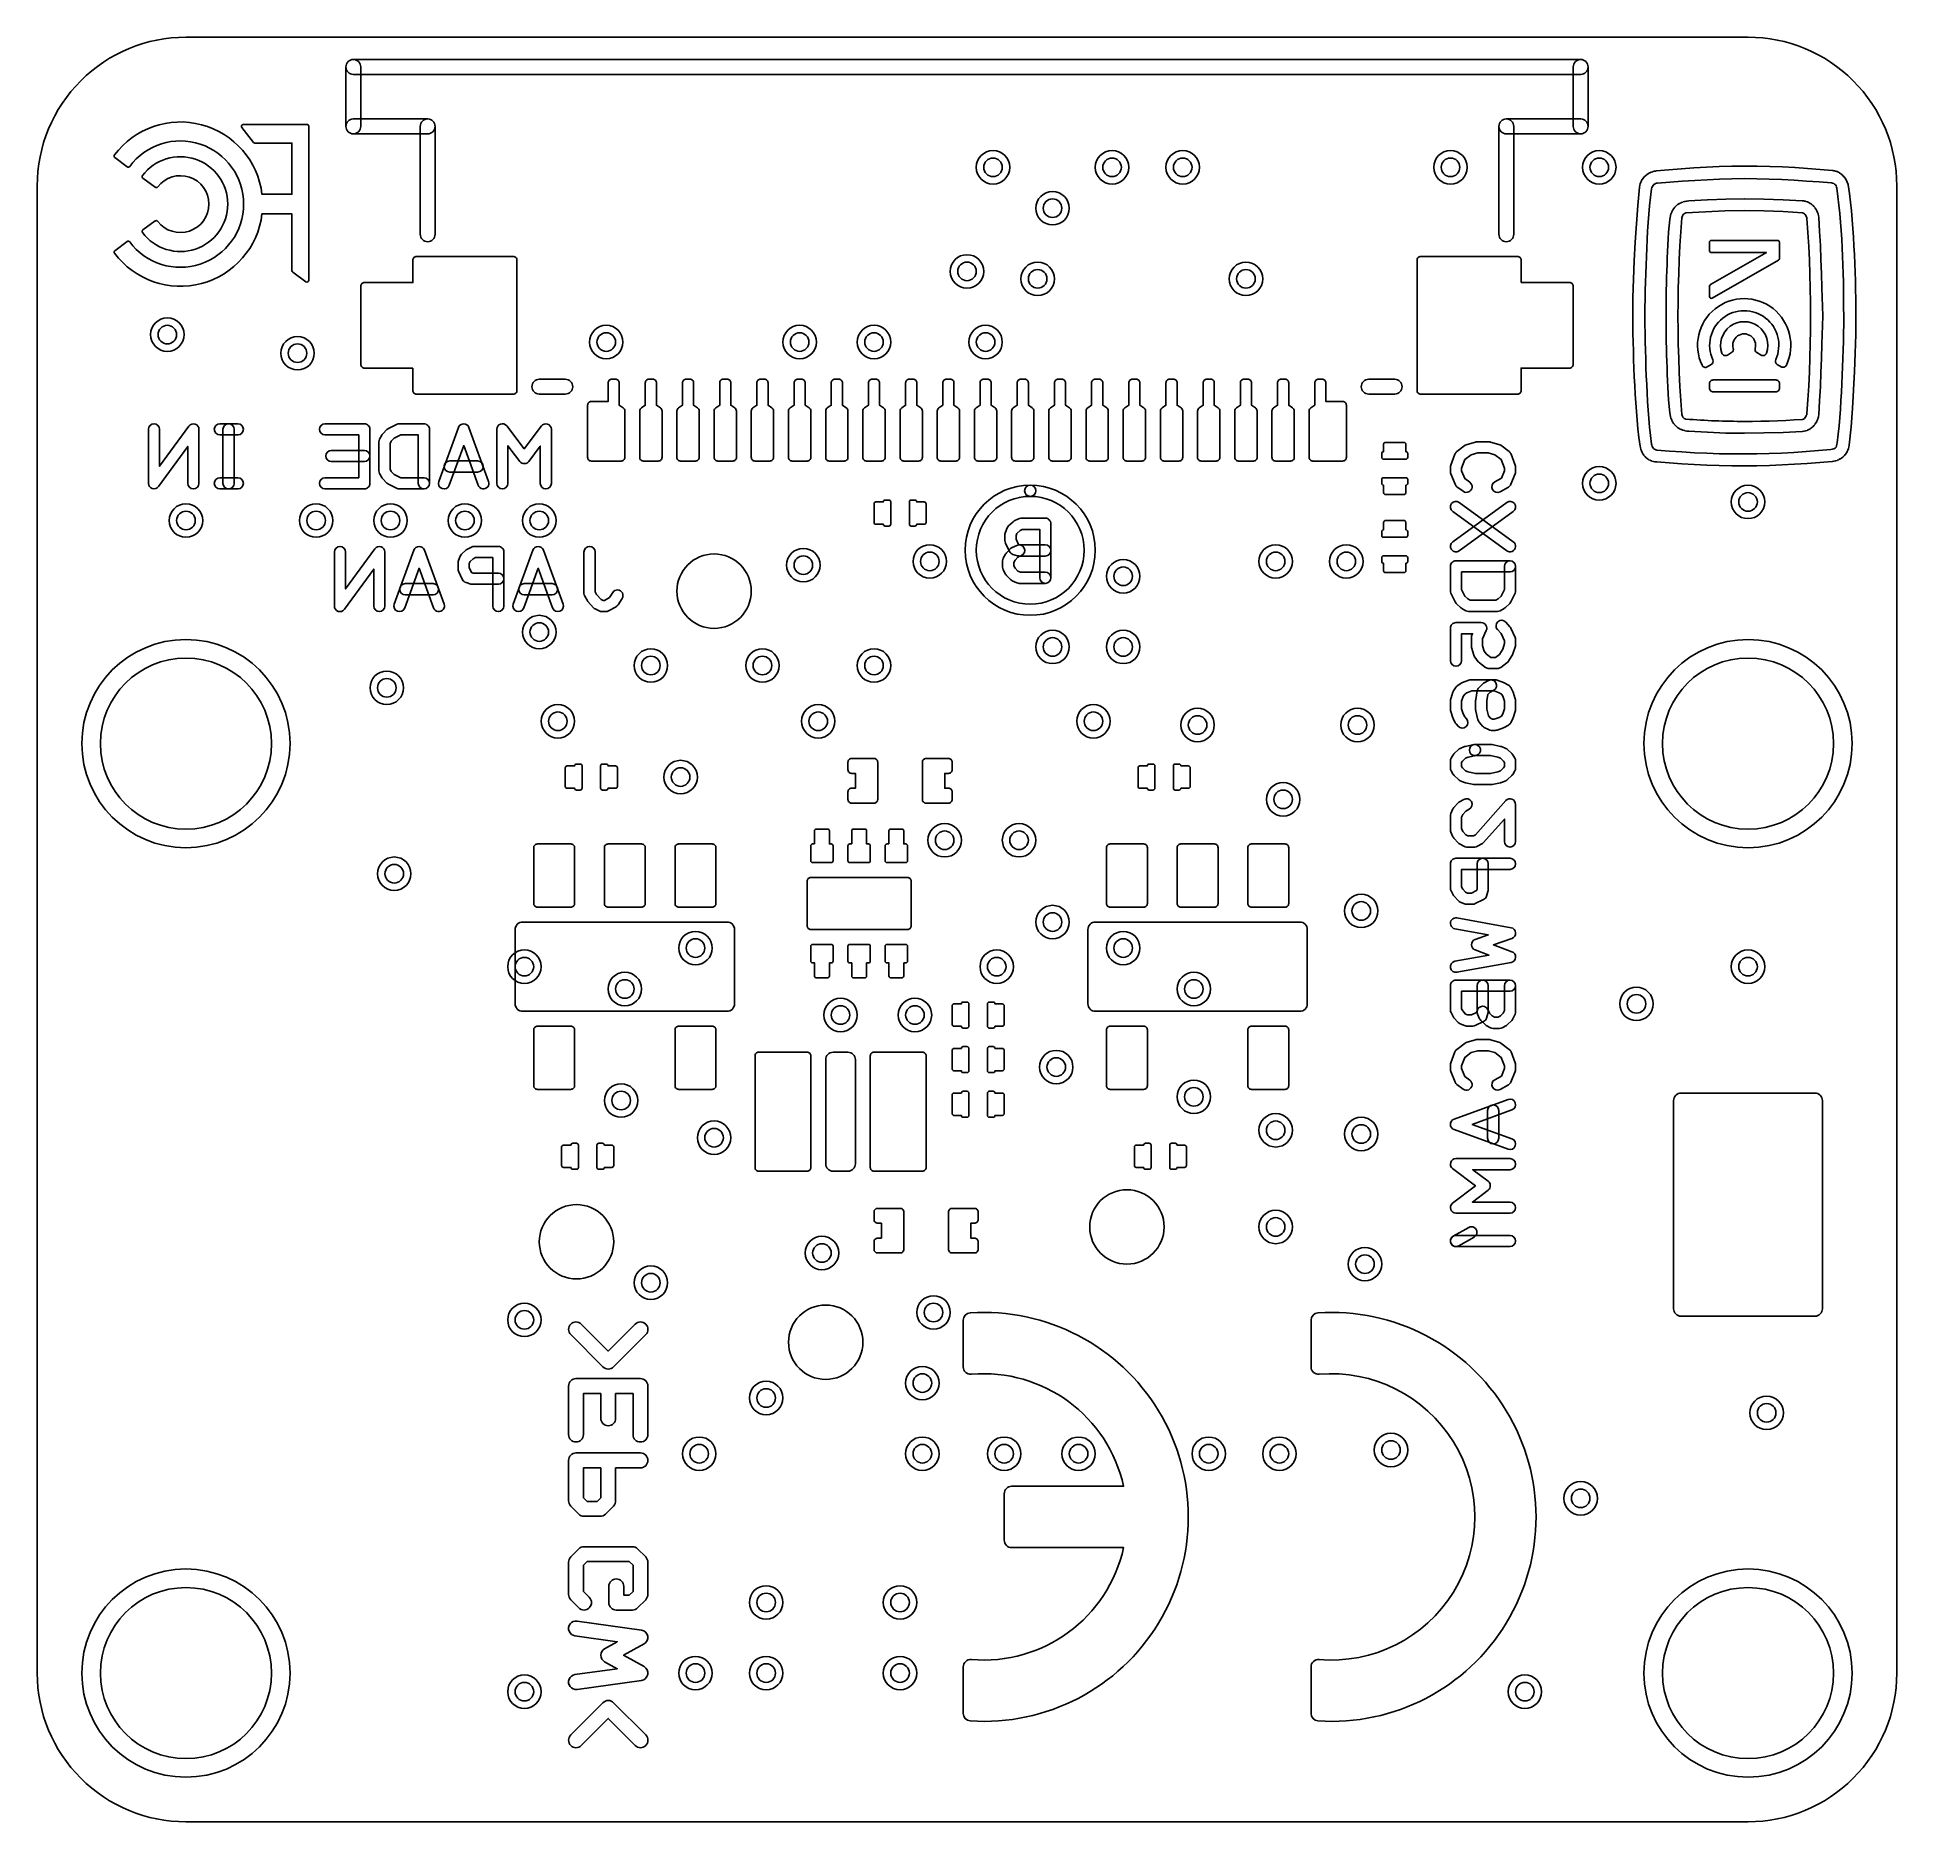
# Model space of a CAD drawing. Extents: x 0 to 25, y 0 to 24.
import ezdxf

# ---------------------------------------------------------------- set-up
doc = ezdxf.new("R2010")
doc.units = 0
for name, color, linetype in [('HOLE_1_2', 7, 'CONTINUOUS'), ('NC_Resist-B', 111, 'CONTINUOUS'), ('NC_Symbol-B', 140, 'CONTINUOUS'), ('OUTLINE', 7, 'CONTINUOUS')]:
    doc.layers.add(name, color=color, linetype=linetype)

msp = doc.modelspace()

# ---------------------------------------------------------------- linework, layer by layer
at = {"layer": 'HOLE_1_2'}
for points in [[(12.975, 22.25, 1), (12.725, 22.25, 1), (12.975, 22.25)], [(14.575, 22.25, 1), (14.325, 22.25, 1), (14.575, 22.25)], [(15.525, 22.25, 1), (15.275, 22.25, 1), (15.525, 22.25)], [(19.125, 22.25, 1), (18.875, 22.25, 1), (19.125, 22.25)], [(21.125, 22.25, 1), (20.875, 22.25, 1), (21.125, 22.25)], [(13.775, 21.7, 1), (13.525, 21.7, 1), (13.775, 21.7)], [(12.625, 20.85, 1), (12.375, 20.85, 1), (12.625, 20.85)], [(13.575, 20.75, 1), (13.325, 20.75, 1), (13.575, 20.75)], [(16.375, 20.75, 1), (16.125, 20.75, 1), (16.375, 20.75)], [(1.875, 20, 1), (1.625, 20, 1), (1.875, 20)], [(7.775, 19.9, 1), (7.525, 19.9, 1), (7.775, 19.9)], [(10.375, 19.9, 1), (10.125, 19.9, 1), (10.375, 19.9)], [(11.375, 19.9, 1), (11.125, 19.9, 1), (11.375, 19.9)], [(12.875, 19.9, 1), (12.625, 19.9, 1), (12.875, 19.9)], [(3.625, 19.75, 1), (3.375, 19.75, 1), (3.625, 19.75)], [(21.125, 18, 1), (20.875, 18, 1), (21.125, 18)], [(23.125, 17.75, 1), (22.875, 17.75, 1), (23.125, 17.75)], [(2.125, 17.5, 1), (1.875, 17.5, 1), (2.125, 17.5)], [(3.875, 17.5, 1), (3.625, 17.5, 1), (3.875, 17.5)], [(4.875, 17.5, 1), (4.625, 17.5, 1), (4.875, 17.5)], [(5.875, 17.5, 1), (5.625, 17.5, 1), (5.875, 17.5)], [(6.875, 17.5, 1), (6.625, 17.5, 1), (6.875, 17.5)], [(10.425, 16.9, 1), (10.175, 16.9, 1), (10.425, 16.9)], [(12.125, 16.95, 1), (11.875, 16.95, 1), (12.125, 16.95)], [(16.775, 16.95, 1), (16.525, 16.95, 1), (16.775, 16.95)], [(17.725, 16.95, 1), (17.475, 16.95, 1), (17.725, 16.95)], [(14.725, 16.75, 1), (14.475, 16.75, 1), (14.725, 16.75)], [(6.875, 16, 1), (6.625, 16, 1), (6.875, 16)], [(13.775, 15.8, 1), (13.525, 15.8, 1), (13.775, 15.8)], [(14.725, 15.8, 1), (14.475, 15.8, 1), (14.725, 15.8)], [(3.15, 14.5, 1), (0.85, 14.5, 1), (3.15, 14.5)], [(8.375, 15.55, 1), (8.125, 15.55, 1), (8.375, 15.55)], [(9.875, 15.55, 1), (9.625, 15.55, 1), (9.875, 15.55)], [(11.375, 15.55, 1), (11.125, 15.55, 1), (11.375, 15.55)], [(24.15, 14.5, 1), (21.85, 14.5, 1), (24.15, 14.5)], [(4.825, 15.25, 1), (4.575, 15.25, 1), (4.825, 15.25)], [(7.125, 14.8, 1), (6.875, 14.8, 1), (7.125, 14.8)], [(10.625, 14.8, 1), (10.375, 14.8, 1), (10.625, 14.8)], [(14.325, 14.8, 1), (14.075, 14.8, 1), (14.325, 14.8)], [(15.725, 14.75, 1), (15.475, 14.75, 1), (15.725, 14.75)], [(17.875, 14.75, 1), (17.625, 14.75, 1), (17.875, 14.75)], [(8.775, 14.05, 1), (8.525, 14.05, 1), (8.775, 14.05)], [(16.875, 13.75, 1), (16.625, 13.75, 1), (16.875, 13.75)], [(12.325, 13.2, 1), (12.075, 13.2, 1), (12.325, 13.2)], [(13.325, 13.2, 1), (13.075, 13.2, 1), (13.325, 13.2)], [(4.925, 12.75, 1), (4.675, 12.75, 1), (4.925, 12.75)], [(17.925, 12.25, 1), (17.675, 12.25, 1), (17.925, 12.25)], [(13.775, 12.1, 1), (13.525, 12.1, 1), (13.775, 12.1)], [(8.975, 11.75, 1), (8.725, 11.75, 1), (8.975, 11.75)], [(14.725, 11.75, 1), (14.475, 11.75, 1), (14.725, 11.75)], [(6.675, 11.5, 1), (6.425, 11.5, 1), (6.675, 11.5)], [(13.025, 11.5, 1), (12.775, 11.5, 1), (13.025, 11.5)], [(23.125, 11.5, 1), (22.875, 11.5, 1), (23.125, 11.5)], [(8.025, 11.2, 1), (7.775, 11.2, 1), (8.025, 11.2)], [(15.675, 11.2, 1), (15.425, 11.2, 1), (15.675, 11.2)], [(21.625, 11, 1), (21.375, 11, 1), (21.625, 11)], [(10.925, 10.85, 1), (10.675, 10.85, 1), (10.925, 10.85)], [(11.925, 10.85, 1), (11.675, 10.85, 1), (11.925, 10.85)], [(13.825, 10.15, 1), (13.575, 10.15, 1), (13.825, 10.15)], [(7.975, 9.7, 1), (7.725, 9.7, 1), (7.975, 9.7)], [(15.675, 9.75, 1), (15.425, 9.75, 1), (15.675, 9.75)], [(9.225, 9.2, 1), (8.975, 9.2, 1), (9.225, 9.2)], [(16.775, 9.3, 1), (16.525, 9.3, 1), (16.775, 9.3)], [(17.925, 9.25, 1), (17.675, 9.25, 1), (17.925, 9.25)], [(16.775, 8, 1), (16.525, 8, 1), (16.775, 8)], [(10.675, 7.65, 1), (10.425, 7.65, 1), (10.675, 7.65)], [(17.975, 7.5, 1), (17.725, 7.5, 1), (17.975, 7.5)], [(8.375, 7.25, 1), (8.125, 7.25, 1), (8.375, 7.25)], [(6.675, 6.75, 1), (6.425, 6.75, 1), (6.675, 6.75)], [(12.175, 6.85, 1), (11.925, 6.85, 1), (12.175, 6.85)], [(12.025, 5.9, 1), (11.775, 5.9, 1), (12.025, 5.9)], [(9.925, 5.7, 1), (9.675, 5.7, 1), (9.925, 5.7)], [(23.375, 5.5, 1), (23.125, 5.5, 1), (23.375, 5.5)], [(9.025, 4.95, 1), (8.775, 4.95, 1), (9.025, 4.95)], [(12.025, 4.95, 1), (11.775, 4.95, 1), (12.025, 4.95)], [(13.125, 4.95, 1), (12.875, 4.95, 1), (13.125, 4.95)], [(14.125, 4.95, 1), (13.875, 4.95, 1), (14.125, 4.95)], [(15.875, 4.95, 1), (15.625, 4.95, 1), (15.875, 4.95)], [(16.825, 4.95, 1), (16.575, 4.95, 1), (16.825, 4.95)], [(18.325, 5, 1), (18.075, 5, 1), (18.325, 5)], [(20.875, 4.35, 1), (20.625, 4.35, 1), (20.875, 4.35)], [(3.15, 2, 1), (0.85, 2, 1), (3.15, 2)], [(9.925, 2.95, 1), (9.675, 2.95, 1), (9.925, 2.95)], [(11.725, 2.95, 1), (11.475, 2.95, 1), (11.725, 2.95)], [(24.15, 2, 1), (21.85, 2, 1), (24.15, 2)], [(8.975, 2, 1), (8.725, 2, 1), (8.975, 2)], [(9.925, 2, 1), (9.675, 2, 1), (9.925, 2)], [(11.725, 2, 1), (11.475, 2, 1), (11.725, 2)], [(6.675, 1.75, 1), (6.425, 1.75, 1), (6.675, 1.75)], [(20.125, 1.75, 1), (19.875, 1.75, 1), (20.125, 1.75)]]:
    msp.add_lwpolyline(points, format="xyb", close=True, dxfattribs=at)
at = {"layer": 'NC_Resist-B'}
for points in [[(13.075, 22.25, 1), (12.625, 22.25, 1), (13.075, 22.25)], [(14.675, 22.25, 1), (14.225, 22.25, 1), (14.675, 22.25)], [(15.625, 22.25, 1), (15.175, 22.25, 1), (15.625, 22.25)], [(19.225, 22.25, 1), (18.775, 22.25, 1), (19.225, 22.25)], [(21.225, 22.25, 1), (20.775, 22.25, 1), (21.225, 22.25)], [(13.875, 21.7, 1), (13.425, 21.7, 1), (13.875, 21.7)], [(5.05, 19.55), (4.4, 19.55, -0.414214), (4.35, 19.6), (4.35, 20.65, -0.414214), (4.4, 20.7), (5.05, 20.7), (5.05, 21, -0.414214), (5.1, 21.05), (6.4, 21.05, -0.414214), (6.45, 21), (6.45, 19.25, -0.414214), (6.4, 19.2), (5.1, 19.2, -0.414214), (5.05, 19.25)], [(12.725, 20.85, 1), (12.275, 20.85, 1), (12.725, 20.85)], [(19.95, 20.7), (20.6, 20.7, -0.414214), (20.65, 20.65), (20.65, 19.6, -0.414214), (20.6, 19.55), (19.95, 19.55), (19.95, 19.25, -0.414214), (19.9, 19.2), (18.6, 19.2, -0.414214), (18.55, 19.25), (18.55, 21, -0.414214), (18.6, 21.05), (19.9, 21.05, -0.414214), (19.95, 21)], [(13.675, 20.75, 1), (13.225, 20.75, 1), (13.675, 20.75)], [(16.475, 20.75, 1), (16.025, 20.75, 1), (16.475, 20.75)], [(1.975, 20, 1), (1.525, 20, 1), (1.975, 20)], [(7.875, 19.9, 1), (7.425, 19.9, 1), (7.875, 19.9)], [(10.475, 19.9, 1), (10.025, 19.9, 1), (10.475, 19.9)], [(11.475, 19.9, 1), (11.025, 19.9, 1), (11.475, 19.9)], [(12.975, 19.9, 1), (12.525, 19.9, 1), (12.975, 19.9)], [(3.725, 19.75, 1), (3.275, 19.75, 1), (3.725, 19.75)], [(7.4, 19.05, -0.414214), (7.45, 19.1), (7.675, 19.1), (7.675, 19.35, -0.414214), (7.725, 19.4), (7.775, 19.4, -0.414214), (7.825, 19.35), (7.825, 19.05), (7.87774, 19.01484, -0.250737), (7.9, 18.97324), (7.9, 18.35, -0.414214), (7.85, 18.3), (7.45, 18.3, -0.414214), (7.4, 18.35)], [(8.1, 18.97324, -0.250737), (8.12226, 19.01484), (8.175, 19.05), (8.175, 19.35, -0.414214), (8.225, 19.4), (8.275, 19.4, -0.414214), (8.325, 19.35), (8.325, 19.05), (8.37774, 19.01484, -0.250737), (8.4, 18.97324), (8.4, 18.35, -0.414214), (8.35, 18.3), (8.15, 18.3, -0.414214), (8.1, 18.35)], [(8.6, 18.97324, -0.250737), (8.62226, 19.01484), (8.675, 19.05), (8.675, 19.35, -0.414214), (8.725, 19.4), (8.775, 19.4, -0.414214), (8.825, 19.35), (8.825, 19.05), (8.87774, 19.01484, -0.250737), (8.9, 18.97324), (8.9, 18.35, -0.414214), (8.85, 18.3), (8.65, 18.3, -0.414214), (8.6, 18.35)], [(9.1, 18.97324, -0.250737), (9.12226, 19.01484), (9.175, 19.05), (9.175, 19.35, -0.414214), (9.225, 19.4), (9.275, 19.4, -0.414214), (9.325, 19.35), (9.325, 19.05), (9.37774, 19.01484, -0.250737), (9.4, 18.97324), (9.4, 18.35, -0.414214), (9.35, 18.3), (9.15, 18.3, -0.414214), (9.1, 18.35)], [(9.6, 18.97324, -0.250737), (9.62226, 19.01484), (9.675, 19.05), (9.675, 19.35, -0.414214), (9.725, 19.4), (9.775, 19.4, -0.414214), (9.825, 19.35), (9.825, 19.05), (9.87774, 19.01484, -0.250737), (9.9, 18.97324), (9.9, 18.35, -0.414214), (9.85, 18.3), (9.65, 18.3, -0.414214), (9.6, 18.35)], [(10.1, 18.97324, -0.250737), (10.12226, 19.01484), (10.175, 19.05), (10.175, 19.35, -0.414214), (10.225, 19.4), (10.275, 19.4, -0.414214), (10.325, 19.35), (10.325, 19.05), (10.37774, 19.01484, -0.250737), (10.4, 18.97324), (10.4, 18.35, -0.414214), (10.35, 18.3), (10.15, 18.3, -0.414214), (10.1, 18.35)], [(10.6, 18.97324, -0.250737), (10.62226, 19.01484), (10.675, 19.05), (10.675, 19.35, -0.414214), (10.725, 19.4), (10.775, 19.4, -0.414214), (10.825, 19.35), (10.825, 19.05), (10.87774, 19.01484, -0.250737), (10.9, 18.97324), (10.9, 18.35, -0.414214), (10.85, 18.3), (10.65, 18.3, -0.414214), (10.6, 18.35)], [(11.1, 18.97324, -0.250737), (11.12226, 19.01484), (11.175, 19.05), (11.175, 19.35, -0.414214), (11.225, 19.4), (11.275, 19.4, -0.414214), (11.325, 19.35), (11.325, 19.05), (11.37774, 19.01484, -0.250737), (11.4, 18.97324), (11.4, 18.35, -0.414214), (11.35, 18.3), (11.15, 18.3, -0.414214), (11.1, 18.35)], [(11.6, 18.97324, -0.250737), (11.62226, 19.01484), (11.675, 19.05), (11.675, 19.35, -0.414214), (11.725, 19.4), (11.775, 19.4, -0.414214), (11.825, 19.35), (11.825, 19.05), (11.87774, 19.01484, -0.250737), (11.9, 18.97324), (11.9, 18.35, -0.414214), (11.85, 18.3), (11.65, 18.3, -0.414214), (11.6, 18.35)], [(12.1, 18.97324, -0.250737), (12.12226, 19.01484), (12.175, 19.05), (12.175, 19.35, -0.414214), (12.225, 19.4), (12.275, 19.4, -0.414214), (12.325, 19.35), (12.325, 19.05), (12.37774, 19.01484, -0.250737), (12.4, 18.97324), (12.4, 18.35, -0.414214), (12.35, 18.3), (12.15, 18.3, -0.414214), (12.1, 18.35)], [(12.6, 18.97324, -0.250737), (12.62226, 19.01484), (12.675, 19.05), (12.675, 19.35, -0.414214), (12.725, 19.4), (12.775, 19.4, -0.414214), (12.825, 19.35), (12.825, 19.05), (12.87774, 19.01484, -0.250737), (12.9, 18.97324), (12.9, 18.35, -0.414214), (12.85, 18.3), (12.65, 18.3, -0.414214), (12.6, 18.35)], [(13.1, 18.97324, -0.250737), (13.12226, 19.01484), (13.175, 19.05), (13.175, 19.35, -0.414214), (13.225, 19.4), (13.275, 19.4, -0.414214), (13.325, 19.35), (13.325, 19.05), (13.37774, 19.01484, -0.250737), (13.4, 18.97324), (13.4, 18.35, -0.414214), (13.35, 18.3), (13.15, 18.3, -0.414214), (13.1, 18.35)], [(13.6, 18.97324, -0.250737), (13.62226, 19.01484), (13.675, 19.05), (13.675, 19.35, -0.414214), (13.725, 19.4), (13.775, 19.4, -0.414214), (13.825, 19.35), (13.825, 19.05), (13.87774, 19.01484, -0.250737), (13.9, 18.97324), (13.9, 18.35, -0.414214), (13.85, 18.3), (13.65, 18.3, -0.414214), (13.6, 18.35)], [(14.1, 18.97324, -0.250737), (14.12226, 19.01484), (14.175, 19.05), (14.175, 19.35, -0.414214), (14.225, 19.4), (14.275, 19.4, -0.414214), (14.325, 19.35), (14.325, 19.05), (14.37774, 19.01484, -0.250737), (14.4, 18.97324), (14.4, 18.35, -0.414214), (14.35, 18.3), (14.15, 18.3, -0.414214), (14.1, 18.35)], [(14.6, 18.97324, -0.250737), (14.62226, 19.01484), (14.675, 19.05), (14.675, 19.35, -0.414214), (14.725, 19.4), (14.775, 19.4, -0.414214), (14.825, 19.35), (14.825, 19.05), (14.87774, 19.01484, -0.250737), (14.9, 18.97324), (14.9, 18.35, -0.414214), (14.85, 18.3), (14.65, 18.3, -0.414214), (14.6, 18.35)], [(15.1, 18.97324, -0.250737), (15.12226, 19.01484), (15.175, 19.05), (15.175, 19.35, -0.414214), (15.225, 19.4), (15.275, 19.4, -0.414214), (15.325, 19.35), (15.325, 19.05), (15.37774, 19.01484, -0.250737), (15.4, 18.97324), (15.4, 18.35, -0.414214), (15.35, 18.3), (15.15, 18.3, -0.414214), (15.1, 18.35)], [(15.6, 18.97324, -0.250737), (15.62226, 19.01484), (15.675, 19.05), (15.675, 19.35, -0.414214), (15.725, 19.4), (15.775, 19.4, -0.414214), (15.825, 19.35), (15.825, 19.05), (15.87774, 19.01484, -0.250737), (15.9, 18.97324), (15.9, 18.35, -0.414214), (15.85, 18.3), (15.65, 18.3, -0.414214), (15.6, 18.35)], [(16.1, 18.97324, -0.250737), (16.12226, 19.01484), (16.175, 19.05), (16.175, 19.35, -0.414214), (16.225, 19.4), (16.275, 19.4, -0.414214), (16.325, 19.35), (16.325, 19.05), (16.37774, 19.01484, -0.250737), (16.4, 18.97324), (16.4, 18.35, -0.414214), (16.35, 18.3), (16.15, 18.3, -0.414214), (16.1, 18.35)], [(16.6, 18.97324, -0.250737), (16.62226, 19.01484), (16.675, 19.05), (16.675, 19.35, -0.414214), (16.725, 19.4), (16.775, 19.4, -0.414214), (16.825, 19.35), (16.825, 19.05), (16.87774, 19.01484, -0.250737), (16.9, 18.97324), (16.9, 18.35, -0.414214), (16.85, 18.3), (16.65, 18.3, -0.414214), (16.6, 18.35)], [(17.175, 19.05), (17.175, 19.35, -0.414214), (17.225, 19.4), (17.275, 19.4, -0.414214), (17.325, 19.35), (17.325, 19.1), (17.55, 19.1, -0.414214), (17.6, 19.05), (17.6, 18.35, -0.414214), (17.55, 18.3), (17.15, 18.3, -0.414214), (17.1, 18.35), (17.1, 18.97324, -0.250737), (17.12226, 19.01484)], [(18.1, 18.525, -0.414214), (18.125, 18.55), (18.375, 18.55, -0.414214), (18.4, 18.525), (18.4, 18.425), (18.4, 18.425, -0.414214), (18.425, 18.4), (18.425, 18.35, -0.414214), (18.4, 18.325), (18.1, 18.325, -0.414214), (18.075, 18.35), (18.075, 18.4, -0.414214), (18.1, 18.425)], [(18.4, 17.875, -0.414214), (18.375, 17.85), (18.125, 17.85, -0.414214), (18.1, 17.875), (18.1, 17.975), (18.1, 17.975, -0.414214), (18.075, 18), (18.075, 18.05, -0.414214), (18.1, 18.075), (18.4, 18.075, -0.414214), (18.425, 18.05), (18.425, 18, -0.414214), (18.4, 17.975)], [(21.225, 18, 1), (20.775, 18, 1), (21.225, 18)], [(11.275, 17.45, -0.414214), (11.25, 17.475), (11.25, 17.725, -0.414214), (11.275, 17.75), (11.375, 17.75), (11.375, 17.75, -0.414214), (11.4, 17.775), (11.45, 17.775, -0.414214), (11.475, 17.75), (11.475, 17.45, -0.414214), (11.45, 17.425), (11.4, 17.425, -0.414214), (11.375, 17.45)], [(11.925, 17.75, -0.414214), (11.95, 17.725), (11.95, 17.475, -0.414214), (11.925, 17.45), (11.825, 17.45), (11.825, 17.45, -0.414214), (11.8, 17.425), (11.75, 17.425, -0.414214), (11.725, 17.45), (11.725, 17.75, -0.414214), (11.75, 17.775), (11.8, 17.775, -0.414214), (11.825, 17.75)], [(23.225, 17.75, 1), (22.775, 17.75, 1), (23.225, 17.75)], [(2.225, 17.5, 1), (1.775, 17.5, 1), (2.225, 17.5)], [(3.975, 17.5, 1), (3.525, 17.5, 1), (3.975, 17.5)], [(4.975, 17.5, 1), (4.525, 17.5, 1), (4.975, 17.5)], [(5.975, 17.5, 1), (5.525, 17.5, 1), (5.975, 17.5)], [(6.975, 17.5, 1), (6.525, 17.5, 1), (6.975, 17.5)], [(18.1, 17.475, -0.414214), (18.125, 17.5), (18.375, 17.5, -0.414214), (18.4, 17.475), (18.4, 17.375), (18.4, 17.375, -0.414214), (18.425, 17.35), (18.425, 17.3, -0.414214), (18.4, 17.275), (18.1, 17.275, -0.414214), (18.075, 17.3), (18.075, 17.35, -0.414214), (18.1, 17.375)], [(9.6, 16.55, 1), (8.6, 16.55, 1), (9.6, 16.55)], [(10.525, 16.9, 1), (10.075, 16.9, 1), (10.525, 16.9)], [(12.225, 16.95, 1), (11.775, 16.95, 1), (12.225, 16.95)], [(16.875, 16.95, 1), (16.425, 16.95, 1), (16.875, 16.95)], [(17.825, 16.95, 1), (17.375, 16.95, 1), (17.825, 16.95)], [(18.4, 16.825, -0.414214), (18.375, 16.8), (18.125, 16.8, -0.414214), (18.1, 16.825), (18.1, 16.925), (18.1, 16.925, -0.414214), (18.075, 16.95), (18.075, 17, -0.414214), (18.1, 17.025), (18.4, 17.025, -0.414214), (18.425, 17), (18.425, 16.95, -0.414214), (18.4, 16.925)], [(14.825, 16.75, 1), (14.375, 16.75, 1), (14.825, 16.75)], [(6.975, 16, 1), (6.525, 16, 1), (6.975, 16)], [(13.875, 15.8, 1), (13.425, 15.8, 1), (13.875, 15.8)], [(14.825, 15.8, 1), (14.375, 15.8, 1), (14.825, 15.8)], [(2, 13.1, 1), (2, 15.9, 1), (2, 13.1)], [(8.475, 15.55, 1), (8.025, 15.55, 1), (8.475, 15.55)], [(9.975, 15.55, 1), (9.525, 15.55, 1), (9.975, 15.55)], [(11.475, 15.55, 1), (11.025, 15.55, 1), (11.475, 15.55)], [(23, 13.1, 1), (23, 15.9, 1), (23, 13.1)], [(4.925, 15.25, 1), (4.475, 15.25, 1), (4.925, 15.25)], [(7.225, 14.8, 1), (6.775, 14.8, 1), (7.225, 14.8)], [(10.725, 14.8, 1), (10.275, 14.8, 1), (10.725, 14.8)], [(14.425, 14.8, 1), (13.975, 14.8, 1), (14.425, 14.8)], [(15.825, 14.75, 1), (15.375, 14.75, 1), (15.825, 14.75)], [(17.975, 14.75, 1), (17.525, 14.75, 1), (17.975, 14.75)], [(8.875, 14.05, 1), (8.425, 14.05, 1), (8.875, 14.05)], [(10.9, 13.85, -0.414214), (10.95, 13.9), (11, 13.9), (11, 14.1), (10.95, 14.1, -0.414214), (10.9, 14.15), (10.9, 14.25, -0.414214), (10.95, 14.3), (11.25, 14.3, -0.414214), (11.3, 14.25), (11.3, 13.75, -0.414214), (11.25, 13.7), (10.95, 13.7, -0.414214), (10.9, 13.75)], [(12.3, 14.15, -0.414214), (12.25, 14.1), (12.2, 14.1), (12.2, 13.9), (12.25, 13.9, -0.414214), (12.3, 13.85), (12.3, 13.75, -0.414214), (12.25, 13.7), (11.95, 13.7, -0.414214), (11.9, 13.75), (11.9, 14.25, -0.414214), (11.95, 14.3), (12.25, 14.3, -0.414214), (12.3, 14.25)], [(7.125, 13.9, -0.414214), (7.1, 13.925), (7.1, 14.175, -0.414214), (7.125, 14.2), (7.225, 14.2), (7.225, 14.2, -0.414214), (7.25, 14.225), (7.3, 14.225, -0.414214), (7.325, 14.2), (7.325, 13.9, -0.414214), (7.3, 13.875), (7.25, 13.875, -0.414214), (7.225, 13.9)], [(7.775, 14.2, -0.414214), (7.8, 14.175), (7.8, 13.925, -0.414214), (7.775, 13.9), (7.675, 13.9), (7.675, 13.9, -0.414214), (7.65, 13.875), (7.6, 13.875, -0.414214), (7.575, 13.9), (7.575, 14.2, -0.414214), (7.6, 14.225), (7.65, 14.225, -0.414214), (7.675, 14.2)], [(14.825, 13.9, -0.414214), (14.8, 13.925), (14.8, 14.175, -0.414214), (14.825, 14.2), (14.925, 14.2), (14.925, 14.2, -0.414214), (14.95, 14.225), (15, 14.225, -0.414214), (15.025, 14.2), (15.025, 13.9, -0.414214), (15, 13.875), (14.95, 13.875, -0.414214), (14.925, 13.9)], [(15.475, 14.2, -0.414214), (15.5, 14.175), (15.5, 13.925, -0.414214), (15.475, 13.9), (15.375, 13.9), (15.375, 13.9, -0.414214), (15.35, 13.875), (15.3, 13.875, -0.414214), (15.275, 13.9), (15.275, 14.2, -0.414214), (15.3, 14.225), (15.35, 14.225, -0.414214), (15.375, 14.2)], [(16.975, 13.75, 1), (16.525, 13.75, 1), (16.975, 13.75)], [(10.45, 13.15), (10.45, 13.325, -0.414214), (10.475, 13.35), (10.625, 13.35, -0.414214), (10.65, 13.325), (10.65, 13.15), (10.675, 13.15, -0.414214), (10.7, 13.125), (10.7, 12.925, -0.414214), (10.675, 12.9), (10.425, 12.9, -0.414214), (10.4, 12.925), (10.4, 13.125, -0.414214), (10.425, 13.15)], [(10.95, 13.15), (10.95, 13.325, -0.414214), (10.975, 13.35), (11.125, 13.35, -0.414214), (11.15, 13.325), (11.15, 13.15), (11.175, 13.15, -0.414214), (11.2, 13.125), (11.2, 12.925, -0.414214), (11.175, 12.9), (10.925, 12.9, -0.414214), (10.9, 12.925), (10.9, 13.125, -0.414214), (10.925, 13.15)], [(11.45, 13.15), (11.45, 13.325, -0.414214), (11.475, 13.35), (11.625, 13.35, -0.414214), (11.65, 13.325), (11.65, 13.15), (11.675, 13.15, -0.414214), (11.7, 13.125), (11.7, 12.925, -0.414214), (11.675, 12.9), (11.425, 12.9, -0.414214), (11.4, 12.925), (11.4, 13.125, -0.414214), (11.425, 13.15)], [(12.425, 13.2, 1), (11.975, 13.2, 1), (12.425, 13.2)], [(13.425, 13.2, 1), (12.975, 13.2, 1), (13.425, 13.2)], [(7.225, 12.35, -0.414214), (7.175, 12.3), (6.725, 12.3, -0.414214), (6.675, 12.35), (6.675, 13.1, -0.414214), (6.725, 13.15), (7.175, 13.15, -0.414214), (7.225, 13.1)], [(8.175, 12.35, -0.414214), (8.125, 12.3), (7.675, 12.3, -0.414214), (7.625, 12.35), (7.625, 13.1, -0.414214), (7.675, 13.15), (8.125, 13.15, -0.414214), (8.175, 13.1)], [(9.125, 12.35, -0.414214), (9.075, 12.3), (8.625, 12.3, -0.414214), (8.575, 12.35), (8.575, 13.1, -0.414214), (8.625, 13.15), (9.075, 13.15, -0.414214), (9.125, 13.1)], [(14.925, 12.35, -0.414214), (14.875, 12.3), (14.425, 12.3, -0.414214), (14.375, 12.35), (14.375, 13.1, -0.414214), (14.425, 13.15), (14.875, 13.15, -0.414214), (14.925, 13.1)], [(15.875, 12.35, -0.414214), (15.825, 12.3), (15.375, 12.3, -0.414214), (15.325, 12.35), (15.325, 13.1, -0.414214), (15.375, 13.15), (15.825, 13.15, -0.414214), (15.875, 13.1)], [(16.825, 12.35, -0.414214), (16.775, 12.3), (16.325, 12.3, -0.414214), (16.275, 12.35), (16.275, 13.1, -0.414214), (16.325, 13.15), (16.775, 13.15, -0.414214), (16.825, 13.1)], [(5.025, 12.75, 1), (4.575, 12.75, 1), (5.025, 12.75)], [(11.7, 12.7, -0.414214), (11.75, 12.65), (11.75, 12.05, -0.414214), (11.7, 12), (10.4, 12, -0.414214), (10.35, 12.05), (10.35, 12.65, -0.414214), (10.4, 12.7)], [(13.875, 12.1, 1), (13.425, 12.1, 1), (13.875, 12.1)], [(18.025, 12.25, 1), (17.575, 12.25, 1), (18.025, 12.25)], [(9.075, 11.75, 1), (8.625, 11.75, 1), (9.075, 11.75)], [(10.65, 11.55), (10.65, 11.375, -0.414214), (10.625, 11.35), (10.475, 11.35, -0.414214), (10.45, 11.375), (10.45, 11.55), (10.425, 11.55, -0.414214), (10.4, 11.575), (10.4, 11.775, -0.414214), (10.425, 11.8), (10.675, 11.8, -0.414214), (10.7, 11.775), (10.7, 11.575, -0.414214), (10.675, 11.55)], [(11.15, 11.55), (11.15, 11.375, -0.414214), (11.125, 11.35), (10.975, 11.35, -0.414214), (10.95, 11.375), (10.95, 11.55), (10.925, 11.55, -0.414214), (10.9, 11.575), (10.9, 11.775, -0.414214), (10.925, 11.8), (11.175, 11.8, -0.414214), (11.2, 11.775), (11.2, 11.575, -0.414214), (11.175, 11.55)], [(11.65, 11.55), (11.65, 11.375, -0.414214), (11.625, 11.35), (11.475, 11.35, -0.414214), (11.45, 11.375), (11.45, 11.55), (11.425, 11.55, -0.414214), (11.4, 11.575), (11.4, 11.775, -0.414214), (11.425, 11.8), (11.675, 11.8, -0.414214), (11.7, 11.775), (11.7, 11.575, -0.414214), (11.675, 11.55)], [(14.825, 11.75, 1), (14.375, 11.75, 1), (14.825, 11.75)], [(6.775, 11.5, 1), (6.325, 11.5, 1), (6.775, 11.5)], [(13.125, 11.5, 1), (12.675, 11.5, 1), (13.125, 11.5)], [(23.225, 11.5, 1), (22.775, 11.5, 1), (23.225, 11.5)], [(8.125, 11.2, 1), (7.675, 11.2, 1), (8.125, 11.2)], [(15.775, 11.2, 1), (15.325, 11.2, 1), (15.775, 11.2)], [(11.025, 10.85, 1), (10.575, 10.85, 1), (11.025, 10.85)], [(12.025, 10.85, 1), (11.575, 10.85, 1), (12.025, 10.85)], [(12.325, 10.7, -0.414214), (12.3, 10.725), (12.3, 10.975, -0.414214), (12.325, 11), (12.425, 11), (12.425, 11, -0.414214), (12.45, 11.025), (12.5, 11.025, -0.414214), (12.525, 11), (12.525, 10.7, -0.414214), (12.5, 10.675), (12.45, 10.675, -0.414214), (12.425, 10.7)], [(12.975, 11, -0.414214), (13, 10.975), (13, 10.725, -0.414214), (12.975, 10.7), (12.875, 10.7), (12.875, 10.7, -0.414214), (12.85, 10.675), (12.8, 10.675, -0.414214), (12.775, 10.7), (12.775, 11, -0.414214), (12.8, 11.025), (12.85, 11.025, -0.414214), (12.875, 11)], [(21.725, 11, 1), (21.275, 11, 1), (21.725, 11)], [(7.225, 9.9, -0.414214), (7.175, 9.85), (6.725, 9.85, -0.414214), (6.675, 9.9), (6.675, 10.65, -0.414214), (6.725, 10.7), (7.175, 10.7, -0.414214), (7.225, 10.65)], [(9.125, 9.9, -0.414214), (9.075, 9.85), (8.625, 9.85, -0.414214), (8.575, 9.9), (8.575, 10.65, -0.414214), (8.625, 10.7), (9.075, 10.7, -0.414214), (9.125, 10.65)], [(14.925, 9.9, -0.414214), (14.875, 9.85), (14.425, 9.85, -0.414214), (14.375, 9.9), (14.375, 10.65, -0.414214), (14.425, 10.7), (14.875, 10.7, -0.414214), (14.925, 10.65)], [(16.825, 9.9, -0.414214), (16.775, 9.85), (16.325, 9.85, -0.414214), (16.275, 9.9), (16.275, 10.65, -0.414214), (16.325, 10.7), (16.775, 10.7, -0.414214), (16.825, 10.65)], [(10.4, 8.8, -0.414214), (10.35, 8.75), (9.7, 8.75, -0.414214), (9.65, 8.8), (9.65, 10.3, -0.414214), (9.7, 10.35), (10.35, 10.35, -0.414214), (10.4, 10.3)], [(11.95, 8.8, -0.414214), (11.9, 8.75), (11.25, 8.75, -0.414214), (11.2, 8.8), (11.2, 10.3, -0.414214), (11.25, 10.35), (11.9, 10.35, -0.414214), (11.95, 10.3)], [(12.325, 10.1, -0.414214), (12.3, 10.125), (12.3, 10.375, -0.414214), (12.325, 10.4), (12.425, 10.4), (12.425, 10.4, -0.414214), (12.45, 10.425), (12.5, 10.425, -0.414214), (12.525, 10.4), (12.525, 10.1, -0.414214), (12.5, 10.075), (12.45, 10.075, -0.414214), (12.425, 10.1)], [(12.975, 10.4, -0.414214), (13, 10.375), (13, 10.125, -0.414214), (12.975, 10.1), (12.875, 10.1), (12.875, 10.1, -0.414214), (12.85, 10.075), (12.8, 10.075, -0.414214), (12.775, 10.1), (12.775, 10.4, -0.414214), (12.8, 10.425), (12.85, 10.425, -0.414214), (12.875, 10.4)], [(13.925, 10.15, 1), (13.475, 10.15, 1), (13.925, 10.15)], [(8.075, 9.7, 1), (7.625, 9.7, 1), (8.075, 9.7)], [(12.325, 9.5, -0.414214), (12.3, 9.525), (12.3, 9.775, -0.414214), (12.325, 9.8), (12.425, 9.8), (12.425, 9.8, -0.414214), (12.45, 9.825), (12.5, 9.825, -0.414214), (12.525, 9.8), (12.525, 9.5, -0.414214), (12.5, 9.475), (12.45, 9.475, -0.414214), (12.425, 9.5)], [(12.975, 9.8, -0.414214), (13, 9.775), (13, 9.525, -0.414214), (12.975, 9.5), (12.875, 9.5), (12.875, 9.5, -0.414214), (12.85, 9.475), (12.8, 9.475, -0.414214), (12.775, 9.5), (12.775, 9.8, -0.414214), (12.8, 9.825), (12.85, 9.825, -0.414214), (12.875, 9.8)], [(15.775, 9.75, 1), (15.325, 9.75, 1), (15.775, 9.75)], [(22, 9.7, -0.414214), (22.1, 9.8), (23.9, 9.8, -0.414214), (24, 9.7), (24, 6.9, -0.414214), (23.9, 6.8), (22.1, 6.8, -0.414214), (22, 6.9)], [(16.875, 9.3, 1), (16.425, 9.3, 1), (16.875, 9.3)], [(9.325, 9.2, 1), (8.875, 9.2, 1), (9.325, 9.2)], [(18.025, 9.25, 1), (17.575, 9.25, 1), (18.025, 9.25)], [(7.075, 8.8, -0.414214), (7.05, 8.825), (7.05, 9.075, -0.414214), (7.075, 9.1), (7.175, 9.1), (7.175, 9.1, -0.414214), (7.2, 9.125), (7.25, 9.125, -0.414214), (7.275, 9.1), (7.275, 8.8, -0.414214), (7.25, 8.775), (7.2, 8.775, -0.414214), (7.175, 8.8)], [(7.725, 9.1, -0.414214), (7.75, 9.075), (7.75, 8.825, -0.414214), (7.725, 8.8), (7.625, 8.8), (7.625, 8.8, -0.414214), (7.6, 8.775), (7.55, 8.775, -0.414214), (7.525, 8.8), (7.525, 9.1, -0.414214), (7.55, 9.125), (7.6, 9.125, -0.414214), (7.625, 9.1)], [(14.775, 8.8, -0.414214), (14.75, 8.825), (14.75, 9.075, -0.414214), (14.775, 9.1), (14.875, 9.1), (14.875, 9.1, -0.414214), (14.9, 9.125), (14.95, 9.125, -0.414214), (14.975, 9.1), (14.975, 8.8, -0.414214), (14.95, 8.775), (14.9, 8.775, -0.414214), (14.875, 8.8)], [(15.425, 9.1, -0.414214), (15.45, 9.075), (15.45, 8.825, -0.414214), (15.425, 8.8), (15.325, 8.8), (15.325, 8.8, -0.414214), (15.3, 8.775), (15.25, 8.775, -0.414214), (15.225, 8.8), (15.225, 9.1, -0.414214), (15.25, 9.125), (15.3, 9.125, -0.414214), (15.325, 9.1)], [(7.75, 7.8, 1), (6.75, 7.8, 1), (7.75, 7.8)], [(15.15, 8, 1), (14.15, 8, 1), (15.15, 8)], [(11.25, 7.8, -0.414214), (11.3, 7.85), (11.35, 7.85), (11.35, 8.05), (11.3, 8.05, -0.414214), (11.25, 8.1), (11.25, 8.2, -0.414214), (11.3, 8.25), (11.6, 8.25, -0.414214), (11.65, 8.2), (11.65, 7.7, -0.414214), (11.6, 7.65), (11.3, 7.65, -0.414214), (11.25, 7.7)], [(12.65, 8.1, -0.414214), (12.6, 8.05), (12.55, 8.05), (12.55, 7.85), (12.6, 7.85, -0.414214), (12.65, 7.8), (12.65, 7.7, -0.414214), (12.6, 7.65), (12.3, 7.65, -0.414214), (12.25, 7.7), (12.25, 8.2, -0.414214), (12.3, 8.25), (12.6, 8.25, -0.414214), (12.65, 8.2)], [(16.875, 8, 1), (16.425, 8, 1), (16.875, 8)], [(10.775, 7.65, 1), (10.325, 7.65, 1), (10.775, 7.65)], [(18.075, 7.5, 1), (17.625, 7.5, 1), (18.075, 7.5)], [(8.475, 7.25, 1), (8.025, 7.25, 1), (8.475, 7.25)], [(12.275, 6.85, 1), (11.825, 6.85, 1), (12.275, 6.85)], [(6.775, 6.75, 1), (6.325, 6.75, 1), (6.775, 6.75)], [(11.1, 6.45, 1), (10.1, 6.45, 1), (11.1, 6.45)], [(12.125, 5.9, 1), (11.675, 5.9, 1), (12.125, 5.9)], [(10.025, 5.7, 1), (9.575, 5.7, 1), (10.025, 5.7)], [(23.475, 5.5, 1), (23.025, 5.5, 1), (23.475, 5.5)], [(9.125, 4.95, 1), (8.675, 4.95, 1), (9.125, 4.95)], [(12.125, 4.95, 1), (11.675, 4.95, 1), (12.125, 4.95)], [(13.225, 4.95, 1), (12.775, 4.95, 1), (13.225, 4.95)], [(14.225, 4.95, 1), (13.775, 4.95, 1), (14.225, 4.95)], [(15.975, 4.95, 1), (15.525, 4.95, 1), (15.975, 4.95)], [(16.925, 4.95, 1), (16.475, 4.95, 1), (16.925, 4.95)], [(18.425, 5, 1), (17.975, 5, 1), (18.425, 5)], [(20.975, 4.35, 1), (20.525, 4.35, 1), (20.975, 4.35)], [(2, 0.6, 1), (2, 3.4, 1), (2, 0.6)], [(23, 0.6, 1), (23, 3.4, 1), (23, 0.6)], [(10.025, 2.95, 1), (9.575, 2.95, 1), (10.025, 2.95)], [(11.825, 2.95, 1), (11.375, 2.95, 1), (11.825, 2.95)], [(9.075, 2, 1), (8.625, 2, 1), (9.075, 2)], [(10.025, 2, 1), (9.575, 2, 1), (10.025, 2)], [(11.825, 2, 1), (11.375, 2, 1), (11.825, 2)], [(6.775, 1.75, 1), (6.325, 1.75, 1), (6.775, 1.75)], [(20.225, 1.75, 1), (19.775, 1.75, 1), (20.225, 1.75)]]:
    msp.add_lwpolyline(points, format="xyb", close=True, dxfattribs=at)
at = {"layer": 'NC_Symbol-B'}
for points in [[(4.15, 23.6, -1), (4.35, 23.6), (4.35, 22.8, -1), (4.15, 22.8)], [(20.75, 23.7, -1), (20.75, 23.5), (4.25, 23.5, -1), (4.25, 23.7)], [(20.85, 22.8, -1), (20.65, 22.8), (20.65, 23.6, -1), (20.85, 23.6)], [(3.02215, 21.62271, -0.676913), (1.03966, 21.09393), (1.03966, 21.09393, -0.412693), (1.04464, 21.12884), (1.20834, 21.25224, -0.415904), (1.24344, 21.24722), (1.24344, 21.24722, 3.016384), (1.24344, 22.26278), (1.24344, 22.26278, -0.415904), (1.20834, 22.25776), (1.04464, 22.38116, -0.412693), (1.03966, 22.41607), (1.03966, 22.41607, -0.67691), (3.02215, 21.8873), (3.4251, 21.8873), (3.4251, 22.57521), (2.92671, 22.57521, -0.231866), (2.90695, 22.58489), (2.75081, 22.78625, -0.623666), (2.77057, 22.82657), (3.625, 22.82657, -0.414214), (3.65, 22.80157), (3.65, 20.73153, -0.614753), (3.61019, 20.71139), (3.43529, 20.83999, -0.238556), (3.4251, 20.86013), (3.4251, 21.62271)], [(4.25, 22.7, -1), (4.25, 22.9), (5.25, 22.9, -1), (5.25, 22.7)], [(5.15, 22.8, -1), (5.35, 22.8), (5.35, 21.35, -1), (5.15, 21.35)], [(19.75, 22.7, -1), (19.75, 22.9), (20.75, 22.9, -1), (20.75, 22.7)], [(19.85, 21.35, -1), (19.65, 21.35), (19.65, 22.8, -1), (19.85, 22.8)], [(1.42078, 22.10296, -0.417656), (1.41558, 22.13814), (1.41558, 22.13814, -2.993734), (1.41558, 21.37186), (1.41558, 21.37186, -0.417656), (1.42078, 21.40704), (1.58613, 21.52827, -0.408883), (1.6208, 21.52325), (1.6208, 21.52325, 2.963536), (1.6208, 21.98675), (1.6208, 21.98675, -0.408883), (1.58613, 21.98173)], [(21.50788, 18.8481, -0.003513), (21.50782, 18.8488), (21.49863, 18.96478, -0.002309), (21.49859, 18.96524), (21.49044, 19.08142, -0.002003), (21.49042, 19.08182), (21.48322, 19.19808, -0.001803), (21.4832, 19.19844), (21.47685, 19.31475, -0.001703), (21.47683, 19.31509), (21.47126, 19.43149, -0.001503), (21.47124, 19.43179), (21.46638, 19.54827, -0.001301), (21.46637, 19.54853), (21.46211, 19.66506, -0.0013), (21.46211, 19.66532), (21.45845, 19.78189, -0.0011), (21.45845, 19.78211), (21.45532, 19.89871, -0.0013), (21.45532, 19.89897), (21.45278, 20.01553, -0.0015), (21.45278, 20.01583), (21.45095, 20.13233, -0.0019), (21.45095, 20.13271), (21.45001, 20.24889, -0.005), (21.45002, 20.24989), (21.45293, 20.49726, -0.004902), (21.45296, 20.49824), (21.46072, 20.74573, -0.002802), (21.46074, 20.74629), (21.47127, 20.99395, -0.002202), (21.47129, 20.99439), (21.48404, 21.24198, -0.002704), (21.48407, 21.24252), (21.49945, 21.48987, -0.003409), (21.4995, 21.49055), (21.51826, 21.73746, -0.004215), (21.51833, 21.7383), (21.54116, 21.98371, -0.014968), (21.54153, 21.98668), (21.5443, 22.00468, -0.023989), (21.54525, 22.00938), (21.54952, 22.02623, -0.024229), (21.55094, 22.03086), (21.55684, 22.04728, -0.023505), (21.55864, 22.05162), (21.56603, 22.06735, -0.024597), (21.56834, 22.07169), (21.5772, 22.08655, -0.023644), (21.57981, 22.09049), (21.59011, 22.10455, -0.023056), (21.593, 22.10814), (21.60468, 22.12134, -0.022146), (21.60776, 22.12452), (21.62076, 22.13682, -0.021628), (21.62402, 22.13966), (21.63827, 22.15098, -0.020911), (21.64165, 22.15344), (21.65692, 22.16361, -0.021121), (21.66053, 22.1658), (21.67657, 22.17462, -0.021387), (21.6804, 22.17652), (21.69698, 22.18387, -0.022193), (21.70111, 22.18549), (21.71809, 22.19127, -0.022828), (21.72247, 22.19255), (21.73949, 22.19666, -0.024648), (21.74433, 22.19758), (21.7625, 22.20011, -0.012884), (21.76506, 22.2004), (21.93321, 22.21506, -0.001703), (21.93355, 22.21508), (22.10285, 22.22867, -0.002209), (22.10329, 22.22871), (22.27265, 22.24081, -0.002807), (22.27321, 22.24085), (22.44258, 22.25102, -0.003506), (22.44328, 22.25106), (22.61262, 22.25887, -0.004103), (22.61344, 22.2589), (22.7827, 22.26391, -0.0048), (22.78366, 22.26392), (22.95298, 22.26569, -0.0044), (22.95386, 22.26569), (23.12254, 22.26447, -0.0037), (23.12328, 22.26446), (23.292, 22.26075, -0.003801), (23.29276, 22.26073), (23.46138, 22.25445, -0.003903), (23.46216, 22.25442), (23.6307, 22.2455, -0.003406), (23.63138, 22.24546), (23.7999, 22.23422, -0.002508), (23.8004, 22.23418), (23.96902, 22.2212, -0.001404), (23.9693, 22.22118), (24.13658, 22.20732, -0.014945), (24.13955, 22.20699), (24.15511, 22.20476, -0.026779), (24.16036, 22.20372), (24.17472, 22.20006, -0.024656), (24.17943, 22.19861), (24.19376, 22.19341, -0.023097), (24.19802, 22.19163), (24.21212, 22.18499, -0.021257), (24.21588, 22.18301), (24.22948, 22.17513, -0.02094), (24.23301, 22.17288), (24.24599, 22.16383, -0.020239), (24.24921, 22.16138), (24.26161, 22.15115, -0.01853), (24.26438, 22.14869), (24.27619, 22.13738, -0.018039), (24.2787, 22.13479), (24.28982, 22.12248, -0.017002), (24.29201, 22.11988), (24.30235, 22.10675, -0.017537), (24.30442, 22.10392), (24.31371, 22.09024, -0.019098), (24.31573, 22.087), (24.32372, 22.07305, -0.021523), (24.3257, 22.06923), (24.33222, 22.05516, -0.023857), (24.33401, 22.05074), (24.33891, 22.0368, -0.027362), (24.34044, 22.03155), (24.3439, 22.0167, -0.018598), (24.34461, 22.01305), (24.36235, 21.89905, -0.007468), (24.36255, 21.89757), (24.37704, 21.78173, -0.005439), (24.37717, 21.78065), (24.38916, 21.66412, -0.003617), (24.38923, 21.6634), (24.39955, 21.54644, -0.002807), (24.39959, 21.54588), (24.40861, 21.42875, -0.002408), (24.40865, 21.42827), (24.41655, 21.31098, -0.002003), (24.41657, 21.31058), (24.42351, 21.19318, -0.001803), (24.42353, 21.19282), (24.42963, 21.07531, -0.001703), (24.42965, 21.07497), (24.43496, 20.95742, -0.001603), (24.43498, 20.9571), (24.43954, 20.8395, -0.001703), (24.43956, 20.83916), (24.4433, 20.72154, -0.001701), (24.44331, 20.7212), (24.44625, 20.60357, -0.0018), (24.44625, 20.60321), (24.44836, 20.4856, -0.0019), (24.44836, 20.48522), (24.4496, 20.36758, -0.0018), (24.4496, 20.36722), (24.44999, 20.24971, -0.0032), (24.44999, 20.24907), (24.44762, 20.00121, -0.0041), (24.44761, 20.00039), (24.44118, 19.7526, -0.003402), (24.44116, 19.75192), (24.43133, 19.50408, -0.002802), (24.43131, 19.50352), (24.41873, 19.25577, -0.002804), (24.4187, 19.25521), (24.40335, 19.00772, -0.003609), (24.4033, 19.007), (24.38443, 18.76005, -0.006025), (24.38432, 18.75885), (24.35958, 18.51358, -0.014776), (24.3592, 18.51065), (24.35618, 18.49193, -0.020925), (24.35535, 18.48783), (24.35092, 18.47, -0.021859), (24.34968, 18.46581), (24.34378, 18.44865, -0.023039), (24.34208, 18.44437), (24.33477, 18.42813, -0.024725), (24.33252, 18.42373), (24.32373, 18.40845, -0.024662), (24.32107, 18.4043), (24.31083, 18.38999, -0.024652), (24.30778, 18.38612), (24.29608, 18.37277, -0.023776), (24.29278, 18.36935), (24.27979, 18.3571, -0.024164), (24.27612, 18.35396), (24.26184, 18.34289, -0.022791), (24.25812, 18.34026), (24.24265, 18.33038, -0.0223), (24.23879, 18.32815), (24.22236, 18.31962, -0.021843), (24.2184, 18.31778), (24.20126, 18.3107, -0.021617), (24.1972, 18.30922), (24.17954, 18.30365, -0.022012), (24.17529, 18.30251), (24.15739, 18.29856, -0.021983), (24.15306, 18.29781), (24.13406, 18.29535, -0.012022), (24.13167, 18.29509), (23.96436, 18.28153, -0.001503), (23.96406, 18.28151), (23.79565, 18.26887, -0.002006), (23.79525, 18.26884), (23.62683, 18.25757, -0.002604), (23.62631, 18.25754), (23.45788, 18.24804, -0.003204), (23.45724, 18.24801), (23.28886, 18.2407, -0.003903), (23.28808, 18.24067), (23.11975, 18.23597, -0.0045), (23.11885, 18.23596), (22.95053, 18.23431, -0.0042), (22.94969, 18.23431), (22.78199, 18.23547, -0.0035), (22.78129, 18.23548), (22.61353, 18.239, -0.003501), (22.61283, 18.23902), (22.44512, 18.24489, -0.003403), (22.44444, 18.24492), (22.27681, 18.25309, -0.003004), (22.27621, 18.25312), (22.10853, 18.26333, -0.002003), (22.10813, 18.26335), (21.94035, 18.27489, -0.000906), (21.94017, 18.27491), (21.77334, 18.28701, -0.01135), (21.77108, 18.28722), (21.75222, 18.28945, -0.020929), (21.74809, 18.29012), (21.7302, 18.29378, -0.021183), (21.72609, 18.2948), (21.70863, 18.29994, -0.022417), (21.70439, 18.30139), (21.6876, 18.30802, -0.022908), (21.68342, 18.30989), (21.66764, 18.31786, -0.024984), (21.6633, 18.32033), (21.64879, 18.32959, -0.026756), (21.64444, 18.3327), (21.63124, 18.34327, -0.026897), (21.62723, 18.34685), (21.61523, 18.35879, -0.025929), (21.61175, 18.36263), (21.60088, 18.37595, -0.024365), (21.59799, 18.37987), (21.58829, 18.39446, -0.022847), (21.58593, 18.39837), (21.57747, 18.41402, -0.021253), (21.57561, 18.41784), (21.56836, 18.43448, -0.019367), (21.56696, 18.43809), (21.56089, 18.45562, -0.017117), (21.55988, 18.45889), (21.55492, 18.47718, -0.015733), (21.55419, 18.48024), (21.55032, 18.49918, -0.012448), (21.54988, 18.50163), (21.53254, 18.61503, -0.008677), (21.53231, 18.61675), (21.51882, 18.7314, -0.005936), (21.51869, 18.73258)], [(21.93891, 19.03484, -0.006628), (21.93879, 19.03616), (21.93229, 19.12164, -0.004008), (21.93224, 19.12244), (21.92709, 19.2085, -0.001803), (21.92707, 19.20886), (21.92252, 19.29525, -0.001204), (21.9225, 19.29549), (21.91838, 19.38192, -0.001101), (21.91837, 19.38214), (21.91461, 19.46861, -0.0009), (21.91461, 19.46879), (21.91115, 19.5553, -0.0009), (21.91115, 19.55548), (21.908, 19.64201, -0.0009), (21.908, 19.64219), (21.90516, 19.72874, -0.001), (21.90516, 19.72894), (21.90267, 19.81547, -0.0011), (21.90267, 19.81569), (21.90056, 19.90219, -0.0013), (21.90056, 19.90245), (21.89891, 19.98895, -0.0014), (21.89891, 19.98923), (21.89774, 20.07553, -0.0033), (21.89774, 20.07619), (21.89759, 20.42257, -0.0038), (21.8976, 20.42333), (21.89886, 20.50959, -0.0012), (21.89886, 20.50983), (21.90054, 20.59639, -0.0009), (21.90054, 20.59657), (21.90254, 20.68312, -0.001), (21.90254, 20.68332), (21.90488, 20.76986, -0.001), (21.90488, 20.77006), (21.90757, 20.8566, -0.001), (21.90757, 20.8568), (21.91062, 20.94331, -0.0011), (21.91062, 20.94353), (21.91405, 21.03, -0.0011), (21.91405, 21.03022), (21.91785, 21.11665, -0.001304), (21.91787, 21.11691), (21.92212, 21.20335, -0.001204), (21.92214, 21.20359), (21.92679, 21.28994, -0.001903), (21.92681, 21.29032), (21.93209, 21.37637, -0.003958), (21.93214, 21.37716), (21.93874, 21.46264, -0.006428), (21.93886, 21.46392), (21.94758, 21.54844, -0.011543), (21.94787, 21.55073), (21.95131, 21.57364, -0.01699), (21.95193, 21.57698), (21.95678, 21.59898, -0.018804), (21.95772, 21.60262), (21.96408, 21.62379, -0.021405), (21.96549, 21.62783), (21.97344, 21.64788, -0.023844), (21.97541, 21.65222), (21.98501, 21.671, -0.025711), (21.98758, 21.67545), (21.99891, 21.69291, -0.027002), (22.00209, 21.69727), (22.01516, 21.71333, -0.027061), (22.0188, 21.71733), (22.03341, 21.73177, -0.028433), (22.03767, 21.73553), (22.05373, 21.74815, -0.028319), (22.05837, 21.75139), (22.07601, 21.76227, -0.026063), (22.08058, 21.76477), (22.09978, 21.774, -0.023872), (22.10417, 21.77587), (22.12465, 21.78341, -0.021832), (22.12881, 21.78473), (22.15023, 21.79055, -0.020422), (22.15421, 21.79146), (22.1761, 21.79553, -0.020168), (22.18009, 21.79611), (22.20288, 21.79847, -0.01164), (22.2052, 21.79866), (22.45205, 21.81265, -0.004807), (22.45301, 21.8127), (22.70064, 21.82196, -0.006002), (22.70184, 21.82199), (22.94943, 21.8253, -0.0068), (22.95079, 21.8253), (23.21017, 21.82171, -0.004702), (23.21111, 21.82168), (23.47065, 21.8132, -0.004403), (23.47153, 21.81317), (23.72963, 21.80019, -0.016913), (23.733, 21.79991), (23.75102, 21.79778, -0.026347), (23.75621, 21.79689), (23.77311, 21.79305, -0.026213), (23.77815, 21.79162), (23.79464, 21.78601, -0.025754), (23.79942, 21.7841), (23.81529, 21.7768, -0.025691), (23.81984, 21.77442), (23.83495, 21.76549, -0.024422), (23.83903, 21.76281), (23.85337, 21.75233, -0.023165), (23.85698, 21.74943), (23.87049, 21.73748, -0.021828), (23.87363, 21.73445), (23.88619, 21.72122, -0.020954), (23.88894, 21.71806), (23.90036, 21.70381, -0.021401), (23.90289, 21.70036), (23.91308, 21.68516, -0.020563), (23.91522, 21.68165), (23.92414, 21.66564, -0.021207), (23.92604, 21.66185), (23.93355, 21.64519, -0.021616), (23.93516, 21.64118), (23.94112, 21.62417, -0.02395), (23.94248, 21.61958), (23.94666, 21.60259, -0.02624), (23.94765, 21.59744), (23.95009, 21.5796, -0.018101), (23.95046, 21.576), (23.96244, 21.38854, -0.002907), (23.96248, 21.38796), (23.97235, 21.19878, -0.002202), (23.97237, 21.19834), (23.98056, 21.00898, -0.001803), (23.98058, 21.00862), (23.9874, 20.8191, -0.0012), (23.9874, 20.81886), (23.99332, 20.62923, -0.0008), (23.99332, 20.62907), (24.00384, 20.25079, -0.014003), (24.00384, 20.24799), (23.99314, 19.86983, -0.0007), (23.99314, 19.86969), (23.98722, 19.68007, -0.0012), (23.98722, 19.67983), (23.98042, 19.49034, -0.001803), (23.9804, 19.48998), (23.97227, 19.30065, -0.002302), (23.97225, 19.30019), (23.96239, 19.11109, -0.002804), (23.96236, 19.11053), (23.95046, 18.92312, -0.0182), (23.95009, 18.9195), (23.94764, 18.90163, -0.026024), (23.94667, 18.89652), (23.9425, 18.87947, -0.023902), (23.94114, 18.87489), (23.93521, 18.85788, -0.02182), (23.93359, 18.85383), (23.92607, 18.83712, -0.020804), (23.92421, 18.8334), (23.91533, 18.81737, -0.021285), (23.91311, 18.81374), (23.90291, 18.79855, -0.0209), (23.90044, 18.79518), (23.88901, 18.78088, -0.020954), (23.88626, 18.77772), (23.87372, 18.76448, -0.022005), (23.87056, 18.76142), (23.85707, 18.74947, -0.023337), (23.85344, 18.74654), (23.83908, 18.73604, -0.024158), (23.83505, 18.73338), (23.81994, 18.72443, -0.026051), (23.81533, 18.72201), (23.79945, 18.71472, -0.025531), (23.79471, 18.71283), (23.7782, 18.7072, -0.026481), (23.77311, 18.70575), (23.75619, 18.70192, -0.02615), (23.75104, 18.70103), (23.73301, 18.69889, -0.017017), (23.72962, 18.6986), (23.47153, 18.68563, -0.004403), (23.47065, 18.6856), (23.21111, 18.67712, -0.004702), (23.21017, 18.67709), (22.95078, 18.67351, -0.0067), (22.94944, 18.67351), (22.70187, 18.67674, -0.006302), (22.70061, 18.67677), (22.45301, 18.68623, -0.004807), (22.45205, 18.68628), (22.20514, 18.70044, -0.011034), (22.20294, 18.70061), (22.18005, 18.70294, -0.01975), (22.17614, 18.70349), (22.15426, 18.70748, -0.020932), (22.15018, 18.70841), (22.1288, 18.7142, -0.022038), (22.1246, 18.71553), (22.10414, 18.72305, -0.023741), (22.09977, 18.7249), (22.08057, 18.73411, -0.026151), (22.07598, 18.73661), (22.05834, 18.74747, -0.028319), (22.0537, 18.75071), (22.03765, 18.7633, -0.028471), (22.03338, 18.76706), (22.01878, 18.78148, -0.027277), (22.01512, 18.78552), (22.00206, 18.80158, -0.026652), (21.99893, 18.80589), (21.98757, 18.82337, -0.025891), (21.98498, 18.82785), (21.97539, 18.8466, -0.02389), (21.97342, 18.85095), (21.96549, 18.87098, -0.021294), (21.96409, 18.875), (21.95772, 18.89618, -0.018804), (21.95678, 18.89982), (21.95193, 18.92182, -0.01699), (21.95131, 18.92516), (21.94787, 18.94803, -0.011692), (21.94758, 18.95035)], [(22.16513, 21.6357), (22.15324, 21.63257), (22.14232, 21.62625), (22.13262, 21.61789), (22.12438, 21.60796), (22.11788, 21.59684), (22.11336, 21.58495), (22.11108, 21.57271), (22.09601, 21.38406), (22.08415, 21.19519), (22.07496, 21.00616), (22.06792, 20.817), (22.06256, 20.62783), (22.05903, 20.43862), (22.05766, 20.24939), (22.05918, 20.06019), (22.06276, 19.87098), (22.06812, 19.6818), (22.07513, 19.49265), (22.08425, 19.3036), (22.09604, 19.11472), (22.11108, 18.9261), (22.11336, 18.91414), (22.11788, 18.90253), (22.12441, 18.89123), (22.13267, 18.88089), (22.14237, 18.8723), (22.15329, 18.86621), (22.16513, 18.86341, 0.019075), (22.95011, 18.83311), (23.0619, 18.83342), (23.17366, 18.83464), (23.28545, 18.83705), (23.39721, 18.84078), (23.50889, 18.84589), (23.6205, 18.85252), (23.73198, 18.8607), (23.74549, 18.86468), (23.75738, 18.87329), (23.76769, 18.8847), (23.77653, 18.8972), (23.78367, 18.9101), (23.7887, 18.92348), (23.79121, 18.93751), (23.80465, 19.12458), (23.81547, 19.31185), (23.82403, 19.49923), (23.83045, 19.6867), (23.83495, 19.87426), (23.83762, 20.06181), (23.83863, 20.24939), (23.83777, 20.437), (23.8352, 20.6246), (23.83078, 20.81218), (23.82436, 20.99973), (23.81572, 21.18718), (23.80472, 21.37448), (23.79121, 21.56161), (23.78867, 21.57555), (23.78362, 21.58891), (23.77648, 21.60176), (23.76764, 21.61421), (23.7573, 21.62556), (23.74544, 21.63412), (23.73198, 21.63811), (23.4717, 21.65546), (23.21097, 21.66514), (22.95011, 21.66811), (22.68821, 21.66407), (22.42649, 21.65302)], [(22.51876, 20.4895, -0.575936), (22.48135, 20.5112), (22.48131, 20.651, -0.268912), (22.49388, 20.6727), (23.2463, 21.1041), (22.50636, 21.1041, -0.414214), (22.48136, 21.1291), (22.48136, 21.2426, -0.414214), (22.50636, 21.2676), (23.39735, 21.2676, -0.414214), (23.42235, 21.2426), (23.42235, 21.02081, -0.269037), (23.40976, 20.99911)], [(22.45244, 19.56596, -0.439689), (22.38201, 19.58764), (22.38201, 19.58764, -1.57796), (23.51618, 19.59047), (23.51618, 19.59047, -0.441824), (23.44555, 19.56862), (23.39186, 19.60024, -0.383863), (23.37172, 19.66405), (23.37172, 19.66405, 1.5591), (22.52655, 19.66171), (22.52655, 19.66171, -0.386105), (22.50643, 19.59759)], [(22.72199, 19.72494, -0.473175), (22.64931, 19.75133), (22.64931, 19.75133, -1.412449), (23.24762, 19.75136), (23.24762, 19.75136, -0.474956), (23.17469, 19.72512), (23.11877, 19.75875, -0.337947), (23.09641, 19.81514), (23.09641, 19.81514, 1.321812), (22.80056, 19.81483), (22.80056, 19.81483, -0.340123), (22.77799, 19.75819)], [(6.75, 19.2, -1), (6.75, 19.4), (7.1, 19.4, -1), (7.1, 19.2)], [(17.9, 19.2, -1), (17.9, 19.4), (18.25, 19.4, -1), (18.25, 19.2)], [(23.42235, 19.2794, -0.414214), (23.37235, 19.2294), (22.53136, 19.2294, -0.414214), (22.48136, 19.2794), (22.48136, 19.34021, -0.414214), (22.53136, 19.39021), (23.37235, 19.39021, -0.414214), (23.42235, 19.34021)], [(2.175, 18, -1), (2.025, 18), (2.025, 18.49633), (1.63072, 17.9558, -0.725784), (1.49513, 18), (1.49513, 18.72642, -1), (1.64513, 18.72642), (1.64513, 18.23009), (2.03941, 18.77062, -0.725784), (2.175, 18.72642)], [(2.6974, 18.80142, -1), (2.6974, 18.65142), (2.45584, 18.65142, -1), (2.45584, 18.80142)], [(2.64772, 18, -1), (2.49772, 18), (2.49772, 18.72642, -1), (2.64772, 18.72642)], [(3.86883, 18.65142, -1), (3.86883, 18.80142), (4.3987, 18.80142, -0.414214), (4.4737, 18.72642), (4.4737, 18, -0.414214), (4.3987, 17.925), (3.86883, 17.925, -1), (3.86883, 18.075), (4.3237, 18.075), (4.3237, 18.65142)], [(5.2737, 18, -1), (5.1237, 18), (5.1237, 18.65142), (4.88864, 18.65142), (4.79927, 18.60814), (4.7609, 18.56833), (4.74383, 18.53732), (4.74383, 18.1891), (4.7609, 18.15809), (4.79927, 18.11827), (4.88863, 18.075), (5.1987, 18.075, -1), (5.1987, 17.925), (4.87143, 17.925, -0.113231), (4.83874, 17.9325), (4.72185, 17.9891, -0.088472), (4.70053, 18.00456), (4.64599, 18.06117, -0.065961), (4.6343, 18.07703), (4.60313, 18.13363, -0.126514), (4.59383, 18.16981), (4.59383, 18.5566, -0.12648), (4.60313, 18.59277), (4.6343, 18.64938, -0.065989), (4.64599, 18.66525), (4.70053, 18.72185, -0.088472), (4.72185, 18.73731), (4.83874, 18.79392, -0.113231), (4.87143, 18.80142), (5.1987, 18.80142, -0.414214), (5.2737, 18.72642)], [(6.06916, 18.0257, -1), (5.92824, 17.9743), (5.73376, 18.50753), (5.53929, 17.9743, -1), (5.39837, 18.0257), (5.6633, 18.75212, -0.699716), (5.80422, 18.75212)], [(6.91266, 18, -1), (6.76266, 18), (6.76266, 18.5003), (6.60948, 18.2948, -0.497802), (6.4898, 18.29403), (6.32824, 18.50507), (6.32824, 18, -1), (6.17824, 18), (6.17824, 18.72642, -0.716973), (6.31279, 18.77201), (6.54855, 18.46405), (6.77753, 18.77124, -0.721828), (6.91266, 18.72642)], [(19.25948, 18.01369, -1), (19.1707, 17.89279), (19.0858, 17.95513, -0.13934), (19.06064, 17.98751), (19.00403, 18.12777, -0.096196), (18.99858, 18.15584), (18.99858, 18.21817, -0.091539), (19.00353, 18.24495), (19.06014, 18.39301, -0.140323), (19.08492, 18.42603), (19.19813, 18.51174, -0.095112), (19.22349, 18.52425), (19.33669, 18.55542, -0.067273), (19.3566, 18.55811), (19.51698, 18.55811, -0.067273), (19.53689, 18.55542), (19.6501, 18.52425, -0.095112), (19.67546, 18.51174), (19.78867, 18.42603, -0.140344), (19.81346, 18.39301), (19.87006, 18.24495, -0.091533), (19.875, 18.21817), (19.875, 18.15584, -0.096196), (19.86955, 18.12777), (19.81295, 17.98751, -0.172647), (19.77958, 17.94988), (19.66637, 17.88754, -1), (19.59401, 18.01894), (19.68384, 18.0684), (19.725, 18.1704), (19.725, 18.20432), (19.68101, 18.31939), (19.5964, 18.38345), (19.50684, 18.40811), (19.36674, 18.40811), (19.27719, 18.38345), (19.19258, 18.31939), (19.14858, 18.20432), (19.14858, 18.1704), (19.19176, 18.06342)], [(4.3987, 18.44292, -1), (4.3987, 18.29292), (3.95454, 18.29292, -1), (3.95454, 18.44292)], [(5.92078, 18.30142, -1), (5.92078, 18.15142), (5.54675, 18.15142, -1), (5.54675, 18.30142)], [(2.6974, 18.075, -1), (2.6974, 17.925), (2.45584, 17.925, -1), (2.45584, 18.075)], [(13.35, 17.825, -1), (13.35, 17.975), (13.35, 17.975, 1), (13.35, 16.225, 1), (13.35, 17.975), (13.35, 17.975, -1), (13.35, 17.825), (13.35, 17.825, 1), (13.35, 16.375, 1), (13.35, 17.825)], [(19.7558, 17.7437, -1), (19.8442, 17.62252), (19.11778, 17.09265, -1), (19.02938, 17.21383)], [(19.02938, 17.62252, -1), (19.11778, 17.7437), (19.8442, 17.21383, -1), (19.7558, 17.09265)], [(13.6274, 16.72988, -1), (13.4774, 16.72988), (13.4774, 17.3813), (13.24343, 17.3813), (13.21378, 17.36591), (13.17113, 17.32719), (13.15987, 17.29992), (13.15987, 17.247), (13.19268, 17.17891), (13.21285, 17.1728), (13.5524, 17.1728, -1), (13.5524, 17.0228), (13.20175, 17.0228, -0.073621), (13.18002, 17.02602), (13.11768, 17.04489, -0.209984), (13.07184, 17.08412), (13.0173, 17.19733, -0.112704), (13.00987, 17.22988), (13.00987, 17.31479, -0.098199), (13.01555, 17.34341), (13.03892, 17.40001, -0.110983), (13.05783, 17.42692), (13.12017, 17.48352, -0.064683), (13.13603, 17.49456), (13.19058, 17.52287, -0.12026), (13.22513, 17.5313), (13.5524, 17.5313, -0.414214), (13.6274, 17.4563)], [(4.675, 16.35, -1), (4.525, 16.35), (4.525, 16.84633), (4.13072, 16.3058, -0.725784), (3.99513, 16.35), (3.99513, 17.07642, -1), (4.14513, 17.07642), (4.14513, 16.58009), (4.53941, 17.12062, -0.725784), (4.675, 17.07642)], [(5.47046, 16.3757, -1), (5.32954, 16.3243), (5.13506, 16.85753), (4.94059, 16.3243, -1), (4.79967, 16.3757), (5.0646, 17.10212, -0.699716), (5.20552, 17.10212)], [(6.275, 16.35, -1), (6.125, 16.35), (6.125, 17.00142), (5.89103, 17.00142), (5.86138, 16.98603), (5.81873, 16.94731), (5.80747, 16.92004), (5.80747, 16.86712), (5.84028, 16.79903), (5.86045, 16.79292), (6.2, 16.79292, -1), (6.2, 16.64292), (5.84935, 16.64292, -0.073621), (5.82762, 16.64614), (5.76528, 16.66501, -0.209984), (5.71944, 16.70424), (5.6649, 16.81745, -0.112704), (5.65747, 16.85), (5.65747, 16.93491, -0.098199), (5.66315, 16.96353), (5.68652, 17.02013, -0.110983), (5.70543, 17.04704), (5.76777, 17.10364, -0.064683), (5.78363, 17.11468), (5.83818, 17.14299, -0.12026), (5.87273, 17.15142), (6.2, 17.15142, -0.414214), (6.275, 17.07642)], [(7.07046, 16.3757, -1), (6.92954, 16.3243), (6.73506, 16.85753), (6.54059, 16.3243, -1), (6.39967, 16.3757), (6.6646, 17.10212, -0.699716), (6.80552, 17.10212)], [(7.35097, 17.07642, -1), (7.50097, 17.07642), (7.50097, 16.5391), (7.51849, 16.50728), (7.58136, 16.43877), (7.60791, 16.425), (7.62463, 16.425), (7.69249, 16.46292), (7.7369, 16.53205, -1), (7.8631, 16.45097), (7.80855, 16.36606, -0.123142), (7.78204, 16.34113), (7.68075, 16.28453, -0.128104), (7.64416, 16.275), (7.58961, 16.275, -0.120226), (7.55507, 16.28343), (7.50052, 16.31173, -0.087646), (7.4798, 16.32759), (7.40188, 16.4125, -0.059853), (7.39144, 16.42703), (7.36027, 16.48363, -0.126514), (7.35097, 16.51981)], [(13.17075, 17.16609, -1), (13.23275, 17.02951), (13.18347, 17.00713), (13.14577, 16.96802), (13.1287, 16.93701), (13.1287, 16.89068), (13.14577, 16.85967), (13.18347, 16.82054), (13.21798, 16.80488), (13.5524, 16.80488, -1), (13.5524, 16.65488), (13.20175, 16.65488, -0.106935), (13.17075, 16.66159), (13.10841, 16.68989, -0.094741), (13.0854, 16.70614), (13.03086, 16.76275, -0.065961), (13.01917, 16.77861), (12.988, 16.83521, -0.126514), (12.9787, 16.87139), (12.9787, 16.9563, -0.126514), (12.988, 16.99248), (13.01917, 17.04908, -0.065961), (13.03086, 17.06494), (13.0854, 17.12154, -0.094741), (13.10841, 17.13779)], [(19.8, 16.95811, -1), (19.8, 16.80811), (19.14858, 16.80811), (19.14858, 16.57305), (19.19186, 16.48368), (19.23167, 16.44531), (19.26268, 16.42824), (19.6109, 16.42824), (19.64191, 16.44531), (19.68173, 16.48368), (19.725, 16.57304), (19.725, 16.88311, -1), (19.875, 16.88311), (19.875, 16.55584, -0.113231), (19.8675, 16.52315), (19.8109, 16.40626, -0.088472), (19.79544, 16.38494), (19.73883, 16.3304, -0.065961), (19.72297, 16.31871), (19.66637, 16.28754, -0.126514), (19.63019, 16.27824), (19.2434, 16.27824, -0.12648), (19.20723, 16.28754), (19.15062, 16.31871, -0.065989), (19.13475, 16.3304), (19.07815, 16.38494, -0.088472), (19.06269, 16.40626), (19.00608, 16.52315, -0.113231), (18.99858, 16.55584), (18.99858, 16.88311, -0.414214), (19.07358, 16.95811)], [(5.32208, 16.65142, -1), (5.32208, 16.50142), (4.94805, 16.50142, -1), (4.94805, 16.65142)], [(6.92208, 16.65142, -1), (6.92208, 16.50142), (6.54805, 16.50142, -1), (6.54805, 16.65142)], [(19.14858, 15.61558, -1), (18.99858, 15.61558), (18.99858, 16.05194, -0.414214), (19.07358, 16.12694), (19.41321, 16.12694, -0.545351), (19.4815, 16.02093), (19.4316, 15.91104), (19.4316, 15.81369), (19.45281, 15.74365), (19.48528, 15.70073), (19.54156, 15.65941), (19.60561, 15.65941), (19.65867, 15.69837), (19.70265, 15.77101), (19.725, 15.84486), (19.725, 15.87987), (19.67997, 15.97906), (19.63127, 16.03269, -1), (19.74231, 16.13353), (19.79892, 16.07119, -0.077945), (19.81169, 16.05177), (19.86829, 15.9271, -0.106935), (19.875, 15.8961), (19.875, 15.83376, -0.073588), (19.87178, 15.81204), (19.84348, 15.71853, -0.06271), (19.83586, 15.70141), (19.77925, 15.60791, -0.098579), (19.75948, 15.5863), (19.67458, 15.52396, -0.159683), (19.63019, 15.50941), (19.51698, 15.50941, -0.159683), (19.47259, 15.52396), (19.38769, 15.5863, -0.072506), (19.37228, 15.60149), (19.32511, 15.66382, -0.088707), (19.31313, 15.68735), (19.28482, 15.78086, -0.073621), (19.2816, 15.80259), (19.2816, 15.92727, -0.106969), (19.28831, 15.95828), (19.29678, 15.97694), (19.14858, 15.97694)], [(19.21402, 14.83482, -1), (19.10296, 14.734), (19.07466, 14.76517, -0.064711), (19.06362, 14.78104), (19.03532, 14.83558, -0.039933), (19.03067, 14.8466), (19.00236, 14.93232, -0.079913), (18.99858, 14.95584), (18.99858, 15.08051, -0.079913), (19.00236, 15.10403), (19.03067, 15.18975, -0.071682), (19.04021, 15.2089), (19.07794, 15.26344, -0.095697), (19.09827, 15.28334), (19.14544, 15.31451, -0.058095), (19.16094, 15.32235), (19.24585, 15.35352, -0.088195), (19.2717, 15.35811), (19.60189, 15.35811, -0.088201), (19.62774, 15.35351), (19.71264, 15.32234, -0.037854), (19.72296, 15.31764), (19.77957, 15.28647, -0.148301), (19.80997, 15.25531), (19.83827, 15.20077, -0.039964), (19.84292, 15.18974), (19.87122, 15.10402, -0.07988), (19.875, 15.08051), (19.875, 14.95584, -0.07988), (19.87122, 14.93233), (19.84292, 14.84661, -0.039964), (19.83827, 14.83558), (19.80997, 14.78104, -0.148301), (19.77957, 14.74988), (19.72296, 14.71871, -0.037854), (19.71264, 14.71401), (19.62774, 14.68284, -0.088201), (19.60189, 14.67824), (19.54528, 14.67824, -0.126514), (19.5091, 14.68754), (19.4525, 14.71871, -0.088836), (19.43195, 14.73535), (19.38478, 14.78989, -0.119424), (19.36862, 14.8213), (19.34032, 14.93819, -0.059462), (19.33821, 14.95584), (19.33821, 15.08051, -0.040026), (19.33917, 15.09246), (19.35804, 15.20935, -0.162393), (19.38004, 15.25141), (19.43664, 15.30595, -0.065961), (19.4525, 15.31764), (19.5091, 15.34881, -1), (19.58146, 15.21741), (19.53356, 15.19104), (19.50213, 15.16075), (19.48821, 15.0745), (19.48821, 14.96479), (19.51013, 14.87426), (19.53662, 14.84363), (19.56457, 14.82824), (19.58856, 14.82824), (19.6556, 14.85285), (19.6873, 14.87031), (19.70236, 14.89933), (19.725, 14.9679), (19.725, 15.06845), (19.70236, 15.13702), (19.6873, 15.16604), (19.6556, 15.1835), (19.58856, 15.20811), (19.28503, 15.20811), (19.22084, 15.18455), (19.19306, 15.16619), (19.16972, 15.13245), (19.14858, 15.06845), (19.14858, 14.9679), (19.17123, 14.89934), (19.19227, 14.85878)], [(19.3283, 14.33798, -1), (19.3283, 14.48798), (19.54528, 14.48798, -0.050962), (19.56045, 14.48643), (19.67366, 14.46305, -0.047003), (19.68711, 14.45892), (19.74371, 14.43555, -0.094093), (19.76713, 14.42024), (19.82374, 14.36569, -0.064997), (19.83586, 14.35052), (19.86416, 14.30377, -0.136935), (19.875, 14.26493), (19.875, 14.17142, -0.136935), (19.86416, 14.13258), (19.83586, 14.08583, -0.064997), (19.82374, 14.07066), (19.76713, 14.01611, -0.094093), (19.74371, 14.0008), (19.68711, 13.97743, -0.047003), (19.67366, 13.9733), (19.56045, 13.94992, -0.050962), (19.54528, 13.94837), (19.3283, 13.94837, -0.050962), (19.31313, 13.94992), (19.19992, 13.9733, -0.047003), (19.18647, 13.97743), (19.12987, 14.0008, -0.094141), (19.10644, 14.01612), (19.04984, 14.07067, -0.064902), (19.03774, 14.08582), (19.00943, 14.13257, -0.136978), (18.99858, 14.17142), (18.99858, 14.26493, -0.136978), (19.00943, 14.30378), (19.03774, 14.35053, -0.064902), (19.04984, 14.36568), (19.10644, 14.42023, -0.094141), (19.12987, 14.43555), (19.18647, 14.45892, -0.047003), (19.19992, 14.46305), (19.31313, 14.48643, -1), (19.34347, 14.33953), (19.23718, 14.31758), (19.20028, 14.30234), (19.16098, 14.26446), (19.14858, 14.24399), (19.14858, 14.19236), (19.16098, 14.17189), (19.20028, 14.13401), (19.23718, 14.11877), (19.33596, 14.09837), (19.53762, 14.09837), (19.6364, 14.11877), (19.6733, 14.13401), (19.71261, 14.17188), (19.725, 14.19235), (19.725, 14.244), (19.71261, 14.26447), (19.6733, 14.30234), (19.6364, 14.31758), (19.53762, 14.33798)], [(19.17891, 13.74881, -1), (19.25127, 13.61741), (19.20562, 13.59227), (19.16532, 13.54789), (19.14858, 13.51104), (19.14858, 13.35648), (19.16532, 13.31963), (19.20562, 13.27525), (19.23438, 13.25941), (19.30902, 13.25941), (19.33741, 13.27504), (19.74391, 13.7329, -0.689898), (19.875, 13.68311), (19.875, 13.18441, -1), (19.725, 13.18441), (19.725, 13.48567), (19.441, 13.16579, -0.085602), (19.42108, 13.14988), (19.36447, 13.11871, -0.12648), (19.3283, 13.10941), (19.21509, 13.10941, -0.126514), (19.17891, 13.11871), (19.12231, 13.14988, -0.082769), (19.10296, 13.16517), (19.04636, 13.22751, -0.077842), (19.0336, 13.2469), (19.00529, 13.30923, -0.107003), (18.99858, 13.34025), (18.99858, 13.52727, -0.107003), (19.00529, 13.55829), (19.0336, 13.62062, -0.077842), (19.04636, 13.64001), (19.10296, 13.70235, -0.082769), (19.12231, 13.71764)], [(19.8, 12.95811, -1), (19.8, 12.80811), (19.14858, 12.80811), (19.14858, 12.57414), (19.16397, 12.54449), (19.20269, 12.50184), (19.22996, 12.49058), (19.28288, 12.49058), (19.35097, 12.52339), (19.35708, 12.54356), (19.35708, 12.88311, -1), (19.50708, 12.88311), (19.50708, 12.53246, -0.073621), (19.50386, 12.51073), (19.48499, 12.44839, -0.209984), (19.44576, 12.40255), (19.33255, 12.34801, -0.112704), (19.3, 12.34058), (19.21509, 12.34058, -0.098199), (19.18647, 12.34626), (19.12987, 12.36963, -0.110983), (19.10296, 12.38854), (19.04636, 12.45088, -0.064683), (19.03532, 12.46674), (19.00701, 12.52129, -0.12026), (18.99858, 12.55584), (18.99858, 12.88311, -0.414214), (19.07358, 12.95811)], [(9.275, 12.1, -0.414214), (9.375, 12), (9.375, 11, -0.414214), (9.275, 10.9), (6.525, 10.9, -0.414214), (6.425, 11), (6.425, 12, -0.414214), (6.525, 12.1)], [(16.975, 12.1, -0.414214), (17.075, 12), (17.075, 11, -0.414214), (16.975, 10.9), (14.225, 10.9, -0.414214), (14.125, 11), (14.125, 12, -0.414214), (14.225, 12.1)], [(19.06012, 12.00933, -1), (19.08704, 12.15689), (19.81346, 12.02442, -0.769401), (19.82487, 11.87988), (19.57789, 11.79308), (19.82597, 11.70152, -0.763141), (19.81346, 11.55738), (19.08704, 11.42491, -1), (19.06012, 11.57247), (19.51676, 11.65575), (19.33063, 11.72444, -0.702697), (19.33173, 11.86556), (19.50827, 11.9276)], [(19.8, 11.31915, -1), (19.8, 11.16915), (19.14858, 11.16915), (19.14858, 10.93518), (19.16397, 10.90553), (19.20269, 10.86288), (19.22996, 10.85162), (19.28288, 10.85162), (19.35097, 10.88443), (19.35708, 10.9046), (19.35708, 11.24415, -1), (19.50708, 11.24415), (19.50708, 10.8935, -0.073621), (19.50386, 10.87177), (19.48499, 10.80943, -0.209984), (19.44576, 10.76359), (19.33255, 10.70905, -0.112704), (19.3, 10.70162), (19.21509, 10.70162, -0.098199), (19.18647, 10.7073), (19.12987, 10.73067, -0.110983), (19.10296, 10.74958), (19.04636, 10.81192, -0.064683), (19.03532, 10.82778), (19.00701, 10.88233, -0.12026), (18.99858, 10.91688), (18.99858, 11.24415, -0.414214), (19.07358, 11.31915)], [(19.36379, 10.8625, -1), (19.50037, 10.9245), (19.52275, 10.87522), (19.56186, 10.83752), (19.59287, 10.82045), (19.6392, 10.82045), (19.67021, 10.83752), (19.70934, 10.87522), (19.725, 10.90973), (19.725, 11.24415, -1), (19.875, 11.24415), (19.875, 10.8935, -0.106935), (19.86829, 10.8625), (19.83999, 10.80016, -0.094741), (19.82374, 10.77715), (19.76713, 10.72261, -0.065961), (19.75127, 10.71092), (19.69467, 10.67975, -0.126514), (19.65849, 10.67045), (19.57358, 10.67045, -0.126514), (19.5374, 10.67975), (19.4808, 10.71092, -0.065961), (19.46494, 10.72261), (19.40834, 10.77715, -0.094741), (19.39209, 10.80016)], [(19.25948, 9.97473, -1), (19.1707, 9.85383), (19.0858, 9.91617, -0.13934), (19.06064, 9.94855), (19.00403, 10.08881, -0.096196), (18.99858, 10.11688), (18.99858, 10.17921, -0.091539), (19.00353, 10.20599), (19.06014, 10.35405, -0.140323), (19.08492, 10.38707), (19.19813, 10.47278, -0.095112), (19.22349, 10.48529), (19.33669, 10.51646, -0.067273), (19.3566, 10.51915), (19.51698, 10.51915, -0.067273), (19.53689, 10.51646), (19.6501, 10.48529, -0.095112), (19.67546, 10.47278), (19.78867, 10.38707, -0.140344), (19.81346, 10.35405), (19.87006, 10.20599, -0.091533), (19.875, 10.17921), (19.875, 10.11688, -0.096196), (19.86955, 10.08881), (19.81295, 9.94855, -0.172647), (19.77958, 9.91092), (19.66637, 9.84858, -1), (19.59401, 9.97998), (19.68384, 10.02944), (19.725, 10.13144), (19.725, 10.16536), (19.68101, 10.28043), (19.5964, 10.34449), (19.50684, 10.36915), (19.36674, 10.36915), (19.27719, 10.34449), (19.19258, 10.28043), (19.14858, 10.16536), (19.14858, 10.13144), (19.19176, 10.02446)], [(10.9, 10.35, -0.414214), (11, 10.25), (11, 8.85, -0.414214), (10.9, 8.75), (10.7, 8.75, -0.414214), (10.6, 8.85), (10.6, 10.25, -0.414214), (10.7, 10.35)], [(19.7743, 9.71461, -1), (19.8257, 9.57369), (19.29247, 9.37921), (19.8257, 9.18474, -1), (19.7743, 9.04382), (19.04788, 9.30875, -0.699716), (19.04788, 9.44967)], [(19.49858, 9.56623, -1), (19.64858, 9.56623), (19.64858, 9.1922, -1), (19.49858, 9.1922)], [(19.8, 8.91915, -1), (19.8, 8.76915), (19.2997, 8.76915), (19.5052, 8.61597, -0.497802), (19.50597, 8.49629), (19.29493, 8.33473), (19.8, 8.33473, -1), (19.8, 8.18473), (19.07358, 8.18473, -0.716973), (19.02799, 8.31928), (19.33595, 8.55504), (19.02876, 8.78402, -0.721828), (19.07358, 8.91915)], [(19.24433, 7.99262, -1), (19.31793, 7.86192), (19.11038, 7.74503, -1), (19.03678, 7.87573)], [(19.07358, 7.73538, -1), (19.07358, 7.88538), (19.8, 7.88538, -1), (19.8, 7.73538)], [(12.45003, 6.74431, -0.394935), (12.54343, 6.84407), (12.54343, 6.84407, -1.068353), (12.54341, 1.35615), (12.54341, 1.35615, -0.395021), (12.45001, 1.45594), (12.45001, 2.08271, -0.439766), (12.55865, 2.18233), (12.55865, 2.18233, 0.376793), (14.60528, 3.68761), (13.1, 3.68762, -0.414214), (13, 3.78762), (13, 4.41259, -0.414214), (13.1, 4.51259), (14.60529, 4.51259, 0.376807), (12.55858, 6.01788), (12.55858, 6.01788, -0.439888), (12.44993, 6.11753)], [(17.12495, 6.74428, -0.395021), (17.21835, 6.84407), (17.21835, 6.84407, -1.068353), (17.21835, 1.35615), (17.21835, 1.35615, -0.395021), (17.12495, 1.45594), (17.12495, 2.08271, -0.439766), (17.23359, 2.18233), (17.23359, 2.18233, 1.090488), (17.23359, 6.01789), (17.23359, 6.01789, -0.439766), (17.12495, 6.11751)], [(7.17254, 6.55223, -1), (7.31412, 6.69349), (7.67667, 6.33015), (8.03921, 6.69349, -1), (8.18079, 6.55223), (7.74746, 6.11794, -0.414871), (7.60588, 6.11794)], [(7.14333, 5.86, -0.414214), (7.24333, 5.96), (8.11, 5.96, -0.414214), (8.21, 5.86), (8.21, 5.20857, -1), (8.01, 5.20857), (8.01, 5.76), (7.77667, 5.76), (7.77667, 5.42571, -1), (7.57667, 5.42571), (7.57667, 5.76), (7.34333, 5.76), (7.34333, 5.20857, -1), (7.14333, 5.20857)], [(7.14333, 4.86, -0.414214), (7.24333, 4.96), (8.11, 4.96, -1), (8.11, 4.76), (7.77667, 4.76), (7.77667, 4.31714, -0.198622), (7.74746, 4.2465), (7.63912, 4.13793, -0.199195), (7.56833, 4.10857), (7.35167, 4.10857, -0.199173), (7.28088, 4.13793), (7.17254, 4.2465, -0.198643), (7.14333, 4.31714)], [(7.42246, 3.01921, -1), (7.28088, 2.87793), (7.17254, 2.9865, -0.198643), (7.14333, 3.05714), (7.14333, 3.49143, -0.198622), (7.17254, 3.56207), (7.28088, 3.67064, -0.199195), (7.35167, 3.7), (8.00167, 3.7, -0.199205), (8.07246, 3.67063), (8.18079, 3.56206, -0.198617), (8.21, 3.49143), (8.21, 3.05714, -0.198617), (8.18079, 2.98651), (8.07246, 2.87794, -0.199205), (8.00167, 2.84857), (7.785, 2.84857, -0.414214), (7.685, 2.94857), (7.685, 3.16571, -1), (7.885, 3.16571), (7.885, 3.04857), (7.96018, 3.04857), (8.01, 3.0985), (8.01, 3.45007), (7.96018, 3.5), (7.39315, 3.5), (7.34333, 3.45007), (7.34333, 3.0985)], [(7.22961, 2.50095, -1), (7.25705, 2.69905), (8.12372, 2.57905, -0.720747), (8.15845, 2.39252), (7.88307, 2.24), (8.15845, 2.08748, -0.720747), (8.12372, 1.90095), (7.25705, 1.78095, -1), (7.22961, 1.97905), (7.79906, 2.0579), (7.62822, 2.15252, -0.589296), (7.62822, 2.32748), (7.79906, 2.4221)], [(7.31412, 1.02651, -1), (7.17254, 1.16777), (7.60588, 1.60206, -0.414871), (7.74746, 1.60206), (8.18079, 1.16777, -1), (8.03921, 1.02651), (7.67667, 1.38985)]]:
    msp.add_lwpolyline(points, format="xyb", close=True, dxfattribs=at)
for points in [[(21.6872, 18.64261), (21.70168, 18.52859), (21.70506, 18.51193), (21.71064, 18.49567), (21.71877, 18.48066), (21.72967, 18.46773), (21.74341, 18.45767), (21.75913, 18.45087), (21.77572, 18.44759), (21.94318, 18.43413), (22.11072, 18.42219), (22.27841, 18.412), (22.44623, 18.40383), (22.61415, 18.39801), (22.78212, 18.39511), (22.95011, 18.3957), (23.11643, 18.39842), (23.28275, 18.4021), (23.44902, 18.40751), (23.61519, 18.41546), (23.7812, 18.42628), (23.94704, 18.43992), (24.11257, 18.4563), (24.13294, 18.4592), (24.15301, 18.46451), (24.17046, 18.47352), (24.18321, 18.48747), (24.19118, 18.50565), (24.19593, 18.52595), (24.19898, 18.54629), (24.21275, 18.6592), (24.22372, 18.77241), (24.23289, 18.88582), (24.24105, 18.99928), (24.24841, 19.11277), (24.25509, 19.2263), (24.26114, 19.33987), (24.26665, 19.45348), (24.27158, 19.56712), (24.27587, 19.68079), (24.27947, 19.7945), (24.28237, 19.90819), (24.2845, 20.02193), (24.2858, 20.13567), (24.28527, 20.47926), (24.28395, 20.5942), (24.28196, 20.70911), (24.2793, 20.82401), (24.27582, 20.93892), (24.27152, 21.05381), (24.26629, 21.16869), (24.26004, 21.28355), (24.25263, 21.39833), (24.24386, 21.51302), (24.23363, 21.62754), (24.22177, 21.74189), (24.20813, 21.85602), (24.19256, 21.96991), (24.1892, 21.985), (24.18346, 21.9995), (24.17526, 22.01271), (24.16446, 22.02381), (24.15138, 22.03234), (24.1368, 22.03803), (24.12161, 22.0407), (23.95448, 22.05299), (23.7873, 22.0647), (23.62006, 22.07542), (23.4527, 22.08485), (23.28524, 22.09231), (23.11768, 22.09699), (22.95011, 22.098), (22.78316, 22.09544), (22.61626, 22.09046), (22.4494, 22.08327), (22.28268, 22.07413), (22.116, 22.06326), (21.94946, 22.05094), (21.78301, 22.0374), (21.76622, 22.03453), (21.75009, 22.02861), (21.73561, 22.01957), (21.7236, 22.00745), (21.71428, 21.99295), (21.70762, 21.97695), (21.70363, 21.96031), (21.68819, 21.84708), (21.67628, 21.73339), (21.66637, 21.61952), (21.65786, 21.50557), (21.65045, 21.39153), (21.64394, 21.27743), (21.6382, 21.16326), (21.63312, 21.04908), (21.6286, 20.93489), (21.62456, 20.82069), (21.62098, 20.70646), (21.61786, 20.59221), (21.61522, 20.47794), (21.61336, 20.36369), (21.61336, 20.13448), (21.61522, 20.01957), (21.61768, 19.90466), (21.6206, 19.78975), (21.62398, 19.67487), (21.62789, 19.56001), (21.63236, 19.4452), (21.63747, 19.33039), (21.64326, 19.21561), (21.64981, 19.10085), (21.6572, 18.98615), (21.66553, 18.87147), (21.67536, 18.75694)], [(7.57667, 4.3585), (7.57667, 4.76), (7.34333, 4.76), (7.34333, 4.3585), (7.39315, 4.30857), (7.52685, 4.30857)]]:
    msp.add_lwpolyline(points, close=True, dxfattribs=at)
at = {"layer": 'OUTLINE'}
msp.add_lwpolyline([(25, 2, -0.414214), (23, 0), (2, 0, -0.414214), (0, 2), (0, 22, -0.414214), (2, 24), (23, 24, -0.414214), (25, 22)], format="xyb", close=True, dxfattribs=at)

doc.saveas('drawing.dxf')
